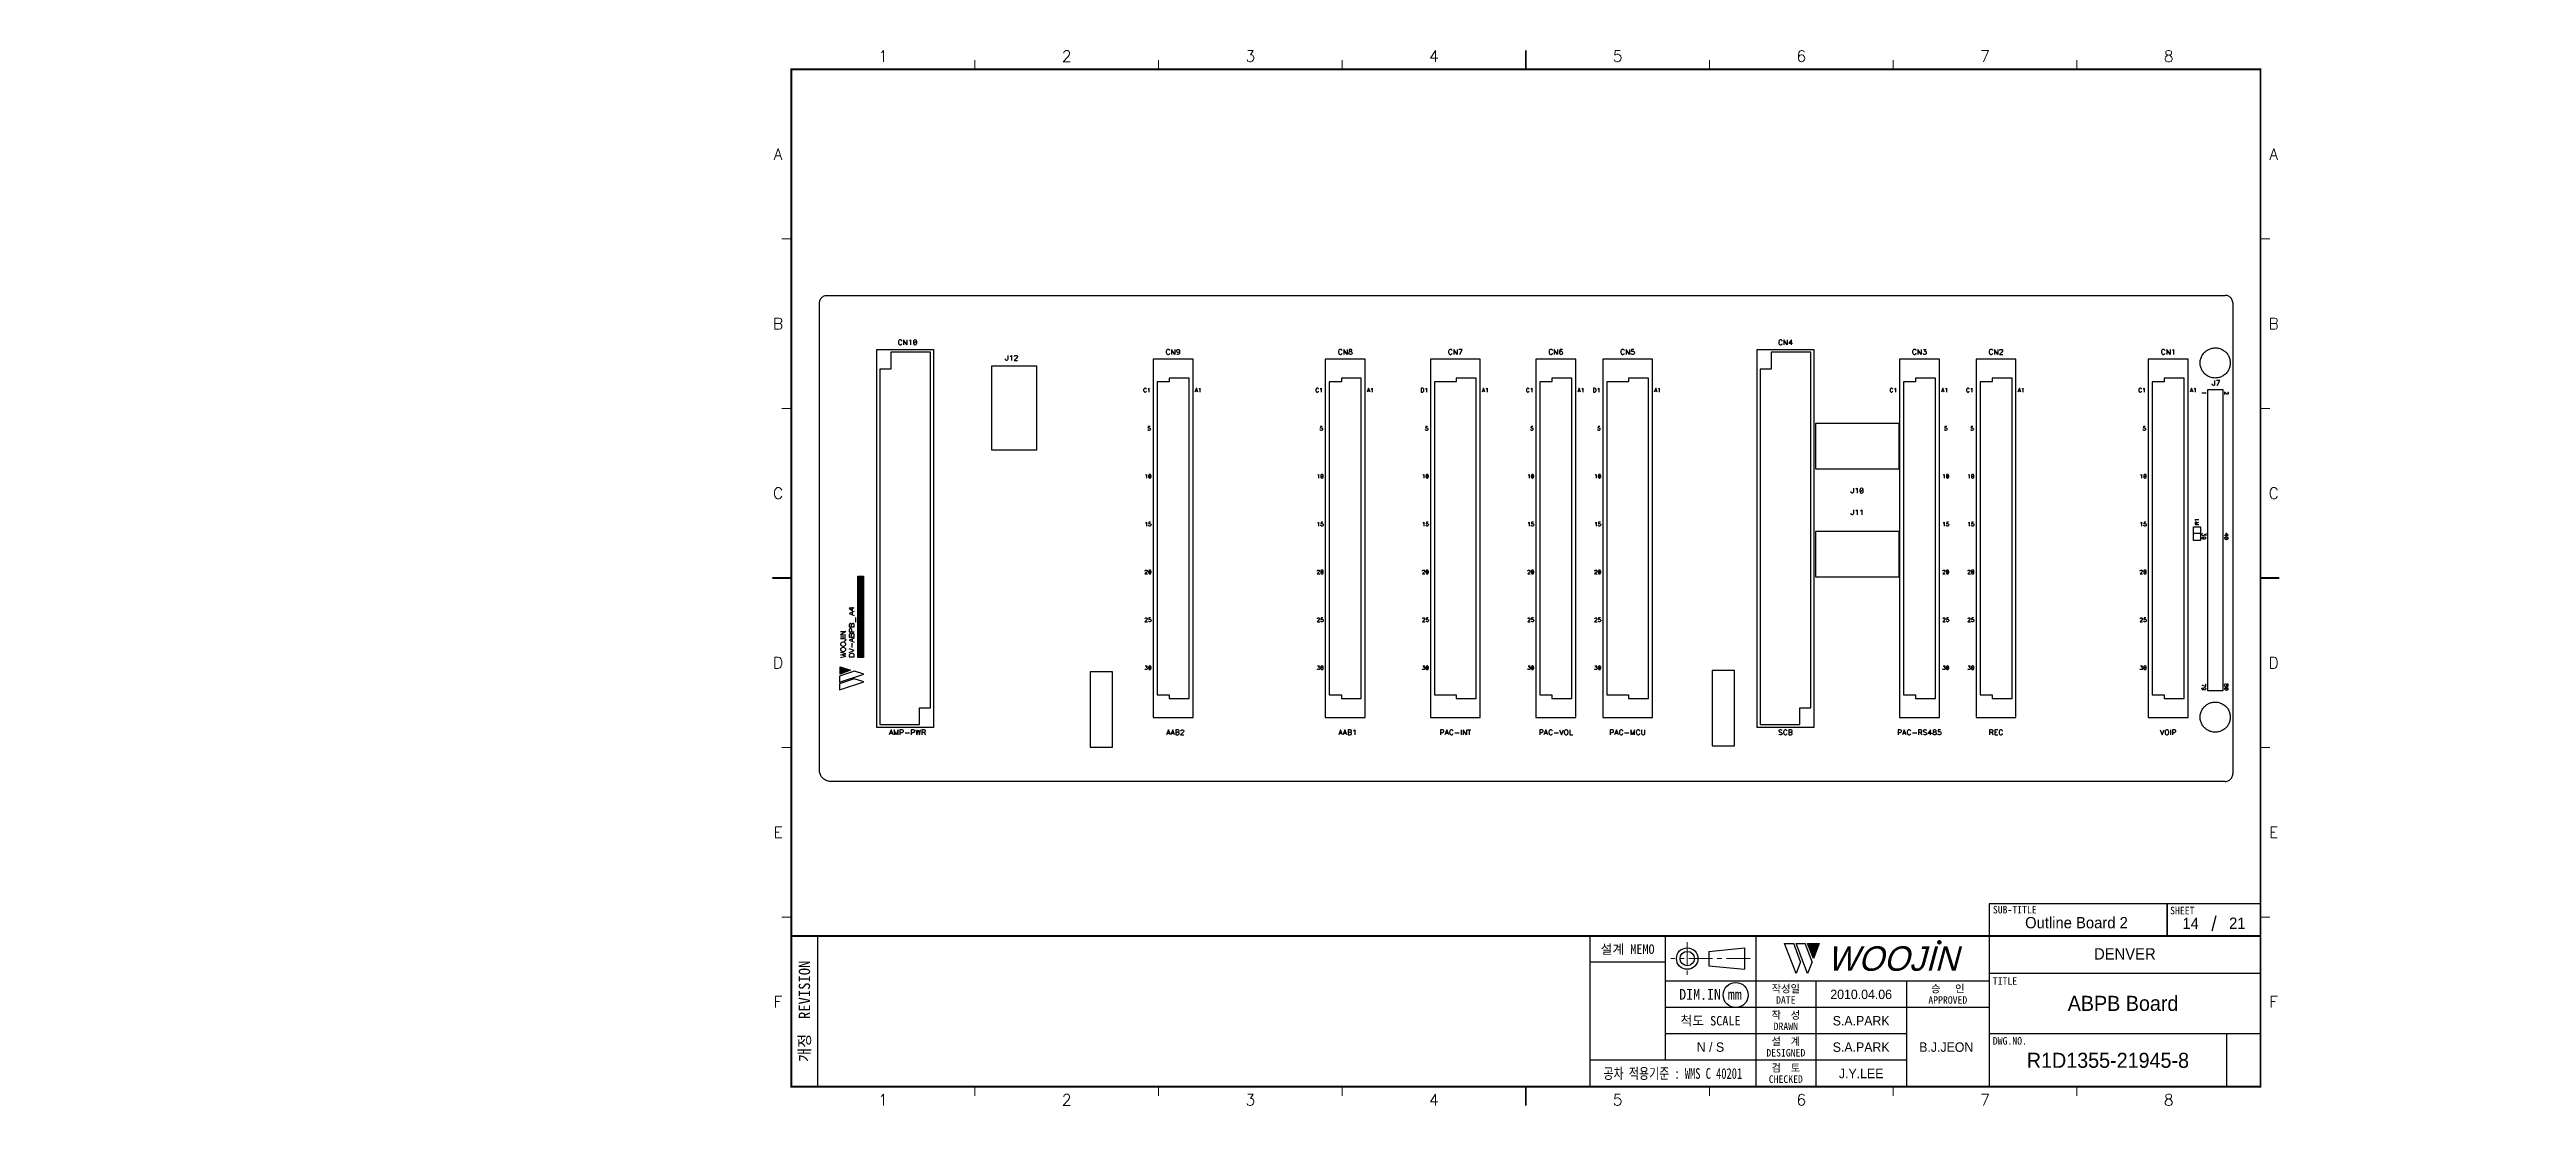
# Model space of a CAD drawing. Extents: x 295 to 953, y 10 to 290.
import ezdxf
from ezdxf.enums import TextEntityAlignment as Align

# ---------------------------------------------------------------- set-up
doc = ezdxf.new("R2010")
doc.units = 0
doc.header["$LTSCALE"] = 5
doc.header["$MEASUREMENT"] = 0
doc.linetypes.add('CENTER', pattern=[2, 1.25, -0.25, 0.25, -0.25])
doc.layers.get('0').update_dxf_attribs({"linetype": 'CONTINUOUS', "lineweight": 25})
for name, color, linetype, lineweight in [('2', 2, 'CENTER', 13), ('4', 4, 'CONTINUOUS', 18), ('6', 6, 'CONTINUOUS', 13)]:
    doc.layers.add(name, color=color, linetype=linetype, lineweight=lineweight)
for name, color, linetype in [('DV-ABPB-A4_BSK', 2, 'CONTINUOUS'), ('SHEET', 3, 'CONTINUOUS'), ('문자', 4, 'CONTINUOUS'), ('테두리', 3, 'CONTINUOUS')]:
    doc.layers.add(name, color=color, linetype=linetype)
doc.styles.add('MARK', font='ARLRDBD.TTF')
doc.styles.get("Standard").update_dxf_attribs({"font": 'simplex.shx'})
doc.styles.add('굴림', font='')
doc.styles.add('굴림체', font='')
doc.styles.get('굴림').set_extended_font_data('Gulim')
doc.styles.get('굴림체').set_extended_font_data('GulimChe')

msp = doc.modelspace()

# ---------------------------------------------------------------- texts
at = {"color": 4, "style": '굴림'}
for s, p in [('2010.04.06', (775.98, 39.5)), ('S.A.PARK', (775.98, 32.5)), ('S.A.PARK', (775.98, 25.5)), ('B.J.JEON', (798.57, 25.5)), ('J.Y.LEE', (775.98, 18.5))]:
    msp.add_text(s, height=2.5, dxfattribs=at).set_placement(p, align=Align.MIDDLE_CENTER)
at = {"layer": '4', "style": '굴림'}
for s, p in [('Outline Board 2', (833.13, 58.53)), ('14', (863.44, 58.33)), ('21', (875.83, 58.38)), ('DENVER', (845.98, 50.24))]:
    msp.add_text(s, height=3, dxfattribs=at).set_placement(p, align=Align.MIDDLE_CENTER)
at = {"layer": '6', "char_height": 3.5278, "width": 39.2183, "attachment_point": 4}
for insert in [(295.11, 181.28), (295.11, 173.63)]:
    msp.add_mtext('{\\f굴림|b0|i0|c129;\\C7;', dxfattribs=dict(at, insert=insert))
at = {"layer": '6', "color": 4, "char_height": 3, "attachment_point": 4, "style": '굴림체'}
for insert, width in [((905.28, 137.42), 36.962), ((952.58, 106.26), 52.2944), ((952.58, 102.14), 52.2944), ((573.67, 73.54), 36.962)]:
    msp.add_mtext('{\\f굴림|b0|i0|c129;\\C7;', dxfattribs=dict(at, insert=insert, width=width))
at = {"layer": '문자', "style": '굴림'}
for s, height, p in [('ABPB Board', 4, (845.5, 37.11)), ('N / S', 2.5, (735.98, 25.5)), ('R1D1355-21945-8', 4, (841.48, 22))]:
    msp.add_text(s, height=height, dxfattribs=at).set_placement(p, align=Align.MIDDLE_CENTER)

# ---------------------------------------------------------------- blocks, each defined once
blk = doc.blocks.new('B')
at = {"layer": '문자'}
blk.add_hatch(color=256, dxfattribs=at).paths.add_polyline_path([(13.79, 10), (15.31, 6), (16.84, 10)])
at = {"color": 4, "const_width": 0.6}
blk.add_lwpolyline([(48.46, 10.32, 1), (49.06, 10.32, 1)], format="xyb", close=True, dxfattribs=at)
at = {"layer": '문자'}
for p, q in [((10.73, 2), (7.68, 10)), ((7.68, 10), (10.09, 10)), ((11.94, 5.16), (10.09, 10)), ((10.73, 10), (13.15, 10)), ((13.79, 2), (10.73, 10)), ((14.99, 5.16), (13.15, 10)), ((13.79, 10), (16.84, 10)), ((15.31, 6), (13.79, 10)), ((16.84, 10), (15.31, 6)), ((11.94, 5.16), (10.73, 2)), ((14.99, 5.16), (13.79, 2))]:
    blk.add_line(p, q, dxfattribs=at)
at = {"layer": '문자', "style": 'MARK', "oblique": 15}
blk.add_text('WOOJIN', height=6.5, dxfattribs=at).set_placement((36.4, 6), align=Align.MIDDLE_CENTER)
blk = doc.blocks.new('C')
blk.add_line((15, 285), (15, 285))
at = {"layer": '2'}
for p, q in [((252.83, 53.35), (252.83, 44.65)), ((269.53, 49), (248.48, 49))]:
    blk.add_line(p, q, dxfattribs=at)
at = {"layer": 'SHEET'}
for p, q in [((393.14, 60.3), (392.07, 56.28)), ((22, 55), (22, 15)), ((227, 55), (227, 15)), ((247, 55), (247, 22)), ((271, 55), (271, 15)), ((271, 55), (271, 15)), ((333, 55), (333, 15)), ((247, 48), (227, 48)), ((333, 43), (247, 43)), ((287, 43), (287, 15)), ((311, 43), (311, 15)), ((405, 45), (333, 45)), ((333, 36), (247, 36)), ((311, 29), (247, 29)), ((405, 29), (333, 29)), ((396, 29), (396, 15)), ((311, 22), (227, 22))]:
    blk.add_line(p, q, dxfattribs=at)
at = {"layer": 'SHEET', "color": 4}
for p, q in [((258.53, 50.9), (268.03, 51.85)), ((258.53, 50.9), (258.53, 47.1)), ((258.53, 47.1), (268.03, 46.15)), ((268.03, 51.85), (268.03, 46.15))]:
    blk.add_line(p, q, dxfattribs=at)
at = {"layer": 'SHEET'}
for points in [[(333, 55), (380.19, 55), (380.19, 63.49), (333, 63.49)], [(380.19, 55), (405, 55), (405, 63.49), (380.19, 63.49)]]:
    blk.add_lwpolyline(points, close=True, dxfattribs=at)
at = {"layer": 'SHEET', "color": 4}
for radius in [2.85, 1.9]:
    blk.add_circle((252.83, 49), radius, dxfattribs=at)
at = {"layer": 'SHEET'}
blk.add_circle((265.7, 39.32), 3.32, dxfattribs=at)
at = {"layer": '테두리'}
blk.add_line((405, 285), (405, 15), dxfattribs=at)
for points, const_width in [([(210, 290), (210, 285)], 0.5), ([(15, 285), (15, 15), (405, 15), (405, 285), (15, 285)], 0.5), ([(63.75, 287.5), (63.75, 285)], 0.3), ([(112.5, 287.5), (112.5, 285)], 0.3), ([(161.25, 287.5), (161.25, 285)], 0.3), ([(258.75, 287.5), (258.75, 285)], 0.3), ([(307.5, 287.5), (307.5, 285)], 0.3), ([(356.25, 287.5), (356.25, 285)], 0.3), ([(12.5, 240), (15, 240)], 0.3), ([(407.5, 240), (405, 240)], 0.3), ([(12.5, 195), (15, 195)], 0.3), ([(407.5, 195), (405, 195)], 0.3), ([(10, 150), (15, 150)], 0.5), ([(410, 150), (405, 150)], 0.5), ([(12.5, 105), (15, 105)], 0.3), ([(407.5, 105), (405, 105)], 0.3), ([(12.5, 60), (15, 60)], 0.3), ([(407.5, 60), (405, 60)], 0.3), ([(15, 55), (405, 55)], 0.5), ([(63.75, 12.5), (63.75, 15)], 0.3), ([(112.5, 12.5), (112.5, 15)], 0.3), ([(161.25, 12.5), (161.25, 15)], 0.3), ([(210, 10), (210, 15)], 0.5), ([(258.75, 12.5), (258.75, 15)], 0.3), ([(307.5, 12.5), (307.5, 15)], 0.3), ([(356.25, 12.5), (356.25, 15)], 0.3)]:
    blk.add_lwpolyline(points, dxfattribs=dict(at, const_width=const_width))
blk.add_blockref('B', (271, 43))
at = {"layer": '문자'}
for s, p in [('1', (39.38, 288.5)), ('2', (88.12, 288.5)), ('3', (136.88, 288.5)), ('4', (185.62, 288.5)), ('5', (234.38, 288.5)), ('6', (283.12, 288.5)), ('7', (331.88, 288.5)), ('8', (380.62, 288.5)), ('A', (11.5, 262.5)), ('A', (408.5, 262.5)), ('B', (11.5, 217.5)), ('B', (408.5, 217.5)), ('C', (11.5, 172.5)), ('C', (408.5, 172.5)), ('D', (11.5, 127.5)), ('D', (408.5, 127.5)), ('E', (11.5, 82.5)), ('E', (408.5, 82.5)), ('F', (11.5, 37.5)), ('F', (408.5, 37.5)), ('1', (39.38, 11.5)), ('2', (88.12, 11.5)), ('3', (136.88, 11.5)), ('4', (185.62, 11.5)), ('5', (234.38, 11.5)), ('6', (283.12, 11.5)), ('7', (331.88, 11.5)), ('8', (380.62, 11.5))]:
    blk.add_text(s, height=3, dxfattribs=at).set_placement(p, align=Align.MIDDLE)
at = {"layer": '문자', "style": '굴림체'}
for s, height, p in [('SUB-TITLE', 2, (339.77, 61.98)), ('SHEET', 2, (384.24, 61.74)), ('설계 MEMO', 2.5, (237, 51.5)), ('DIM.IN mm', 2.85, (259, 39.5)), ('작성일', 2, (279, 41)), ('승   인', 2, (322, 41)), ('척도 SCALE', 2.5, (259, 32.5)), ('작  성', 2, (279, 34)), ('DATE', 2, (279, 38)), ('APPROVED', 2, (322, 38)), ('설  계', 2, (279, 27)), ('DRAWN', 2, (279, 31)), ('DESIGNED', 2, (279, 24)), ('검  토', 2, (279, 20)), ('CHECKED', 2, (279, 17))]:
    blk.add_text(s, height=height, dxfattribs=at).set_placement(p, align=Align.MIDDLE_CENTER)
blk.add_text('개정  REVISION', height=3, rotation=90, dxfattribs=at).set_placement((18.5, 35), align=Align.MIDDLE_CENTER)
for s, p in [('TITLE', (333.95, 42.05)), ('DWG.NO.', (333.95, 26.15))]:
    blk.add_text(s, height=2, dxfattribs=at).set_placement(p)
at = {"layer": '문자', "style": '굴림체', "width": 0.75}
blk.add_text('공차 적용기준 : WMS C 40201', height=2.85, dxfattribs=at).set_placement((249, 18.5), align=Align.MIDDLE_CENTER)

# ---------------------------------------------------------------- linework, layer by layer
msp.add_line((491.98, 15), (491.98, 15))
msp.add_line((491.98, 15), (491.98, 15))
at = {"layer": 'DV-ABPB-A4_BSK', "color": 7}
for p, q in [((499.54, 223.49), (499.61, 223.72)), ((499.61, 223.72), (499.71, 223.93)), ((499.71, 223.93), (499.83, 224.14)), ((499.83, 224.14), (499.98, 224.33)), ((499.98, 224.33), (500.15, 224.5)), ((500.15, 224.5), (500.34, 224.65)), ((500.34, 224.65), (500.54, 224.77)), ((500.54, 224.77), (500.76, 224.87)), ((500.76, 224.87), (500.99, 224.94)), ((500.99, 224.94), (501.23, 224.99)), ((501.23, 224.99), (501.47, 225)), ((501.47, 225), (872.62, 225)), ((872.86, 224.99), (872.62, 225)), ((873.1, 224.94), (872.86, 224.99)), ((873.32, 224.87), (873.1, 224.94)), ((873.55, 224.77), (873.32, 224.87)), ((873.75, 224.65), (873.55, 224.77)), ((873.94, 224.5), (873.75, 224.65)), ((874.11, 224.33), (873.94, 224.5)), ((874.26, 224.14), (874.11, 224.33)), ((874.39, 223.93), (874.26, 224.14)), ((874.49, 223.71), (874.39, 223.93)), ((874.56, 223.48), (874.49, 223.71)), ((499.48, 223.01), (499.49, 223.25)), ((499.48, 99), (499.48, 223.02)), ((499.49, 223.25), (499.54, 223.49)), ((874.6, 223.24), (874.56, 223.48)), ((874.62, 223), (874.6, 223.24)), ((874.62, 223), (874.62, 98)), ((514.72, 110.34), (514.72, 210.67)), ((514.72, 210.67), (529.71, 210.67)), ((520.47, 212.89), (520.41, 212.7)), ((520.41, 212.7), (520.41, 212.38)), ((520.41, 212.38), (520.47, 212.19)), ((520.53, 213.02), (520.47, 212.89)), ((520.47, 212.19), (520.53, 212.07)), ((520.66, 213.14), (520.53, 213.02)), ((520.53, 212.07), (520.66, 211.94)), ((520.79, 213.21), (520.66, 213.14)), ((520.66, 211.94), (520.79, 211.87)), ((521.04, 213.21), (520.79, 213.21)), ((520.79, 211.87), (521.04, 211.87)), ((521.17, 213.14), (521.04, 213.21)), ((521.04, 211.87), (521.17, 211.94)), ((521.3, 213.02), (521.17, 213.14)), ((521.17, 211.94), (521.3, 212.07)), ((521.36, 212.89), (521.3, 213.02)), ((521.3, 212.07), (521.36, 212.19)), ((522.69, 211.87), (521.8, 213.21)), ((521.8, 213.21), (521.8, 211.87)), ((522.69, 213.21), (522.69, 211.87)), ((523.33, 212.95), (523.46, 213.02)), ((523.46, 213.02), (523.65, 213.21)), ((523.65, 213.21), (523.65, 211.87)), ((524.47, 212.95), (524.41, 212.64)), ((524.41, 212.64), (524.41, 212.45)), ((524.41, 212.45), (524.47, 212.13)), ((524.6, 213.14), (524.47, 212.95)), ((525.23, 212.95), (524.47, 212.13)), ((524.47, 212.13), (524.6, 211.94)), ((524.79, 213.21), (524.6, 213.14)), ((524.6, 211.94), (524.79, 211.87)), ((524.92, 213.21), (524.79, 213.21)), ((524.79, 211.87), (524.92, 211.87)), ((525.11, 213.14), (524.92, 213.21)), ((524.92, 211.87), (525.11, 211.94)), ((525.23, 212.95), (525.11, 213.14)), ((525.11, 211.94), (525.23, 212.13)), ((525.3, 212.64), (525.23, 212.95)), ((525.23, 212.13), (525.3, 212.45)), ((525.3, 212.45), (525.3, 212.64)), ((529.71, 210.67), (529.71, 110.34)), ((591.65, 210.48), (591.59, 210.35)), ((591.78, 210.6), (591.65, 210.48)), ((591.91, 210.67), (591.78, 210.6)), ((592.16, 210.67), (591.91, 210.67)), ((592.29, 210.6), (592.16, 210.67)), ((592.42, 210.48), (592.29, 210.6)), ((592.48, 210.35), (592.42, 210.48)), ((593.81, 209.33), (592.92, 210.67)), ((592.92, 210.67), (592.92, 209.33)), ((593.81, 210.67), (593.81, 209.33)), ((594.26, 210.29), (594.32, 210.48)), ((594.32, 210.48), (594.45, 210.6)), ((594.45, 210.6), (594.64, 210.67)), ((594.64, 210.67), (594.7, 210.67)), ((594.7, 210.67), (594.89, 210.6)), ((594.89, 210.6), (595.02, 210.48)), ((595.02, 210.48), (595.08, 210.22)), ((637.37, 210.48), (637.31, 210.35)), ((637.5, 210.6), (637.37, 210.48)), ((637.63, 210.67), (637.5, 210.6)), ((637.88, 210.67), (637.63, 210.67)), ((638.01, 210.6), (637.88, 210.67)), ((638.14, 210.48), (638.01, 210.6)), ((638.2, 210.35), (638.14, 210.48)), ((639.53, 209.33), (638.64, 210.67)), ((638.64, 210.67), (638.64, 209.33)), ((639.53, 210.67), (639.53, 209.33)), ((640.1, 210.6), (640.04, 210.48)), ((640.04, 210.48), (640.04, 210.35)), ((640.3, 210.67), (640.1, 210.6)), ((640.55, 210.67), (640.3, 210.67)), ((640.74, 210.6), (640.55, 210.67)), ((640.8, 210.48), (640.74, 210.6)), ((640.8, 210.35), (640.8, 210.48)), ((666.58, 210.48), (666.52, 210.35)), ((666.71, 210.6), (666.58, 210.48)), ((666.84, 210.67), (666.71, 210.6)), ((667.09, 210.67), (666.84, 210.67)), ((667.22, 210.6), (667.09, 210.67)), ((667.35, 210.48), (667.22, 210.6)), ((667.41, 210.35), (667.35, 210.48)), ((668.74, 209.33), (667.85, 210.67)), ((667.85, 210.67), (667.85, 209.33)), ((668.74, 210.67), (668.74, 209.33)), ((670.08, 210.67), (669.19, 210.67)), ((669.44, 209.33), (670.08, 210.67)), ((693.25, 210.48), (693.19, 210.35)), ((693.38, 210.6), (693.25, 210.48)), ((693.51, 210.67), (693.38, 210.6)), ((693.76, 210.67), (693.51, 210.67)), ((693.89, 210.6), (693.76, 210.67)), ((694.02, 210.48), (693.89, 210.6)), ((694.08, 210.35), (694.02, 210.48)), ((695.41, 209.33), (694.52, 210.67)), ((694.52, 210.67), (694.52, 209.33)), ((695.41, 210.67), (695.41, 209.33)), ((695.98, 210.41), (695.92, 210.1)), ((696.11, 210.6), (695.98, 210.41)), ((696.3, 210.67), (696.11, 210.6)), ((696.43, 210.67), (696.3, 210.67)), ((696.62, 210.6), (696.43, 210.67)), ((696.68, 210.48), (696.62, 210.6)), ((712.3, 210.48), (712.24, 210.35)), ((712.43, 210.6), (712.3, 210.48)), ((712.56, 210.67), (712.43, 210.6)), ((712.81, 210.67), (712.56, 210.67)), ((712.94, 210.6), (712.81, 210.67)), ((713.07, 210.48), (712.94, 210.6)), ((713.13, 210.35), (713.07, 210.48)), ((714.46, 209.33), (713.57, 210.67)), ((713.57, 210.67), (713.57, 209.33)), ((714.46, 210.67), (714.46, 209.33)), ((715.03, 210.67), (714.97, 210.1)), ((715.67, 210.67), (715.03, 210.67)), ((748.4, 110.34), (748.4, 210.67)), ((748.4, 210.67), (763.39, 210.67)), ((754.15, 212.89), (754.09, 212.7)), ((754.09, 212.7), (754.09, 212.38)), ((754.09, 212.38), (754.15, 212.19)), ((754.21, 213.02), (754.15, 212.89)), ((754.15, 212.19), (754.21, 212.07)), ((754.34, 213.14), (754.21, 213.02)), ((754.21, 212.07), (754.34, 211.94)), ((754.47, 213.21), (754.34, 213.14)), ((754.34, 211.94), (754.47, 211.87)), ((754.72, 213.21), (754.47, 213.21)), ((754.47, 211.87), (754.72, 211.87)), ((754.85, 213.14), (754.72, 213.21)), ((754.72, 211.87), (754.85, 211.94)), ((754.98, 213.02), (754.85, 213.14)), ((754.85, 211.94), (754.98, 212.07)), ((755.04, 212.89), (754.98, 213.02)), ((754.98, 212.07), (755.04, 212.19)), ((756.37, 211.87), (755.48, 213.21)), ((755.48, 213.21), (755.48, 211.87)), ((756.37, 213.21), (756.37, 211.87)), ((757.45, 213.21), (756.82, 212.32)), ((756.82, 212.32), (757.77, 212.32)), ((757.45, 211.87), (757.45, 213.21)), ((763.39, 210.67), (763.39, 110.34)), ((789.77, 210.48), (789.71, 210.35)), ((789.9, 210.6), (789.77, 210.48)), ((790.03, 210.67), (789.9, 210.6)), ((790.28, 210.67), (790.03, 210.67)), ((790.41, 210.6), (790.28, 210.67)), ((790.54, 210.48), (790.41, 210.6)), ((790.6, 210.35), (790.54, 210.48)), ((791.93, 209.33), (791.04, 210.67)), ((791.04, 210.67), (791.04, 209.33)), ((791.93, 210.67), (791.93, 209.33)), ((792.5, 210.67), (793.2, 210.67)), ((793.2, 210.67), (792.82, 210.16)), ((810.09, 210.48), (810.03, 210.35)), ((810.22, 210.6), (810.09, 210.48)), ((810.35, 210.67), (810.22, 210.6)), ((810.6, 210.67), (810.35, 210.67)), ((810.73, 210.6), (810.6, 210.67)), ((810.86, 210.48), (810.73, 210.6)), ((810.92, 210.35), (810.86, 210.48)), ((812.25, 209.33), (811.36, 210.67)), ((811.36, 210.67), (811.36, 209.33)), ((812.25, 210.67), (812.25, 209.33)), ((812.76, 210.41), (812.82, 210.54)), ((812.76, 210.35), (812.76, 210.41)), ((812.82, 210.54), (812.89, 210.6)), ((812.89, 210.6), (813.02, 210.67)), ((813.02, 210.67), (813.27, 210.67)), ((813.27, 210.67), (813.4, 210.6)), ((813.4, 210.6), (813.46, 210.54)), ((813.46, 210.54), (813.52, 210.41)), ((813.52, 210.41), (813.52, 210.29)), ((855.81, 210.48), (855.75, 210.35)), ((855.94, 210.6), (855.81, 210.48)), ((856.07, 210.67), (855.94, 210.6)), ((856.32, 210.67), (856.07, 210.67)), ((856.45, 210.6), (856.32, 210.67)), ((856.58, 210.48), (856.45, 210.6)), ((856.64, 210.35), (856.58, 210.48)), ((857.97, 209.33), (857.08, 210.67)), ((857.08, 210.67), (857.08, 209.33)), ((857.97, 210.67), (857.97, 209.33)), ((858.61, 210.41), (858.74, 210.48)), ((858.74, 210.48), (858.93, 210.67)), ((858.93, 210.67), (858.93, 209.33)), ((867.53, 210.25), (867.74, 210.4)), ((867.74, 210.4), (867.96, 210.54)), ((867.96, 210.54), (868.18, 210.66)), ((868.18, 210.66), (868.41, 210.76)), ((868.41, 210.76), (868.65, 210.85)), ((868.65, 210.85), (868.89, 210.93)), ((868.89, 210.93), (869.14, 210.99)), ((869.14, 210.99), (869.39, 211.03)), ((869.39, 211.03), (869.64, 211.06)), ((869.64, 211.06), (869.89, 211.07)), ((869.89, 211.07), (870.15, 211.07)), ((870.15, 211.07), (870.4, 211.05)), ((870.4, 211.05), (870.65, 211.01)), ((870.65, 211.01), (870.9, 210.96)), ((870.9, 210.96), (871.15, 210.89)), ((871.15, 210.89), (871.38, 210.81)), ((871.38, 210.81), (871.62, 210.71)), ((871.62, 210.71), (871.85, 210.6)), ((871.85, 210.6), (872.07, 210.47)), ((872.07, 210.47), (872.28, 210.33)), ((518.41, 205.46), (515.48, 205.46)), ((515.48, 205.46), (515.48, 117.96)), ((518.41, 209.91), (518.41, 205.46)), ((528.95, 209.91), (518.41, 209.91)), ((528.95, 115.55), (528.95, 209.91)), ((557.17, 206.21), (545.17, 206.21)), ((545.17, 206.21), (545.17, 184.01)), ((548.82, 208.06), (548.82, 208.19)), ((548.89, 207.87), (548.82, 208.06)), ((548.95, 207.81), (548.89, 207.87)), ((549.08, 207.75), (548.95, 207.81)), ((549.2, 207.75), (549.08, 207.75)), ((549.33, 207.81), (549.2, 207.75)), ((549.39, 207.87), (549.33, 207.81)), ((549.46, 208.06), (549.39, 207.87)), ((549.46, 209.08), (549.46, 208.06)), ((550.09, 208.83), (550.22, 208.89)), ((550.22, 208.89), (550.41, 209.08)), ((550.41, 209.08), (550.41, 207.75)), ((551.81, 208.38), (551.17, 207.75)), ((551.17, 207.75), (552.06, 207.75)), ((551.24, 208.83), (551.3, 208.95)), ((551.24, 208.76), (551.24, 208.83)), ((551.3, 208.95), (551.36, 209.02)), ((551.36, 209.02), (551.49, 209.08)), ((551.49, 209.08), (551.74, 209.08)), ((551.74, 209.08), (551.87, 209.02)), ((551.93, 208.57), (551.81, 208.38)), ((551.87, 209.02), (551.93, 208.95)), ((551.93, 208.95), (552, 208.83)), ((552, 208.7), (551.93, 208.57)), ((552, 208.83), (552, 208.7)), ((557.17, 184.01), (557.17, 206.21)), ((588.03, 208.05), (588.03, 112.98)), ((598.64, 208.05), (588.03, 208.05)), ((591.59, 210.35), (591.53, 210.16)), ((591.53, 210.16), (591.53, 209.84)), ((591.53, 209.84), (591.59, 209.65)), ((591.59, 209.65), (591.65, 209.53)), ((591.65, 209.53), (591.78, 209.4)), ((591.78, 209.4), (591.91, 209.33)), ((591.91, 209.33), (592.16, 209.33)), ((592.16, 209.33), (592.29, 209.4)), ((592.29, 209.4), (592.42, 209.53)), ((592.42, 209.53), (592.48, 209.65)), ((594.26, 210.22), (594.26, 210.29)), ((594.32, 210.03), (594.26, 210.22)), ((594.45, 209.91), (594.32, 210.03)), ((594.38, 209.4), (594.32, 209.53)), ((594.58, 209.33), (594.38, 209.4)), ((594.64, 209.84), (594.45, 209.91)), ((594.7, 209.33), (594.58, 209.33)), ((594.7, 209.84), (594.64, 209.84)), ((594.89, 209.91), (594.7, 209.84)), ((594.89, 209.4), (594.7, 209.33)), ((595.02, 210.03), (594.89, 209.91)), ((595.02, 209.59), (594.89, 209.4)), ((595.08, 210.22), (595.02, 210.03)), ((595.08, 209.91), (595.02, 209.59)), ((595.08, 210.22), (595.08, 209.91)), ((598.64, 112.98), (598.64, 208.05)), ((633.75, 208.05), (633.75, 112.98)), ((644.36, 208.05), (633.75, 208.05)), ((637.31, 210.35), (637.25, 210.16)), ((637.25, 210.16), (637.25, 209.84)), ((637.25, 209.84), (637.31, 209.65)), ((637.31, 209.65), (637.37, 209.53)), ((637.37, 209.53), (637.5, 209.4)), ((637.5, 209.4), (637.63, 209.33)), ((637.63, 209.33), (637.88, 209.33)), ((637.88, 209.33), (638.01, 209.4)), ((638.01, 209.4), (638.14, 209.53)), ((638.14, 209.53), (638.2, 209.65)), ((639.98, 209.78), (640.04, 209.91)), ((639.98, 209.59), (639.98, 209.78)), ((640.04, 209.46), (639.98, 209.59)), ((640.04, 210.35), (640.1, 210.22)), ((640.04, 209.91), (640.17, 210.03)), ((640.1, 209.4), (640.04, 209.46)), ((640.1, 210.22), (640.23, 210.16)), ((640.3, 209.33), (640.1, 209.4)), ((640.17, 210.03), (640.36, 210.1)), ((640.23, 210.16), (640.49, 210.1)), ((640.55, 209.33), (640.3, 209.33)), ((640.36, 210.1), (640.61, 210.16)), ((640.49, 210.1), (640.68, 210.03)), ((640.74, 209.4), (640.55, 209.33)), ((640.61, 210.16), (640.74, 210.22)), ((640.68, 210.03), (640.8, 209.91)), ((640.74, 210.22), (640.8, 210.35)), ((640.8, 209.46), (640.74, 209.4)), ((640.8, 209.91), (640.87, 209.78)), ((640.87, 209.59), (640.8, 209.46)), ((640.87, 209.78), (640.87, 209.59)), ((644.36, 112.98), (644.36, 208.05)), ((661.69, 208.05), (661.69, 112.98)), ((674.84, 208.05), (661.69, 208.05)), ((666.52, 210.35), (666.46, 210.16)), ((666.46, 210.16), (666.46, 209.84)), ((666.46, 209.84), (666.52, 209.65)), ((666.52, 209.65), (666.58, 209.53)), ((666.58, 209.53), (666.71, 209.4)), ((666.71, 209.4), (666.84, 209.33)), ((666.84, 209.33), (667.09, 209.33)), ((667.09, 209.33), (667.22, 209.4)), ((667.22, 209.4), (667.35, 209.53)), ((667.35, 209.53), (667.41, 209.65)), ((674.84, 112.98), (674.84, 208.05)), ((689.63, 208.05), (689.63, 112.98)), ((700.24, 208.05), (689.63, 208.05)), ((693.19, 210.35), (693.13, 210.16)), ((693.13, 210.16), (693.13, 209.84)), ((693.13, 209.84), (693.19, 209.65)), ((693.19, 209.65), (693.25, 209.53)), ((693.25, 209.53), (693.38, 209.4)), ((693.38, 209.4), (693.51, 209.33)), ((693.51, 209.33), (693.76, 209.33)), ((693.76, 209.33), (693.89, 209.4)), ((693.89, 209.4), (694.02, 209.53)), ((694.02, 209.53), (694.08, 209.65)), ((695.92, 210.1), (695.92, 209.78)), ((695.98, 209.97), (695.92, 209.78)), ((695.92, 209.78), (695.98, 209.53)), ((696.11, 210.1), (695.98, 209.97)), ((695.98, 209.53), (696.11, 209.4)), ((696.3, 210.16), (696.11, 210.1)), ((696.11, 209.4), (696.3, 209.33)), ((696.37, 210.16), (696.3, 210.16)), ((696.3, 209.33), (696.37, 209.33)), ((696.56, 210.1), (696.37, 210.16)), ((696.37, 209.33), (696.56, 209.4)), ((696.68, 209.97), (696.56, 210.1)), ((696.56, 209.4), (696.68, 209.53)), ((696.75, 209.78), (696.68, 209.97)), ((696.68, 209.53), (696.75, 209.72)), ((696.75, 209.72), (696.75, 209.78)), ((700.24, 112.98), (700.24, 208.05)), ((707.41, 208.05), (707.41, 112.98)), ((720.56, 208.05), (707.41, 208.05)), ((712.24, 210.35), (712.18, 210.16)), ((712.18, 210.16), (712.18, 209.84)), ((712.18, 209.84), (712.24, 209.65)), ((712.24, 209.65), (712.3, 209.53)), ((712.3, 209.53), (712.43, 209.4)), ((712.43, 209.4), (712.56, 209.33)), ((712.56, 209.33), (712.81, 209.33)), ((712.81, 209.33), (712.94, 209.4)), ((712.94, 209.4), (713.07, 209.53)), ((713.07, 209.53), (713.13, 209.65)), ((714.97, 209.46), (714.91, 209.59)), ((714.97, 210.1), (715.03, 210.16)), ((715.03, 209.4), (714.97, 209.46)), ((715.03, 210.16), (715.23, 210.22)), ((715.23, 209.33), (715.03, 209.4)), ((715.23, 210.22), (715.42, 210.22)), ((715.42, 209.33), (715.23, 209.33)), ((715.42, 210.22), (715.61, 210.16)), ((715.61, 209.4), (715.42, 209.33)), ((715.61, 210.16), (715.73, 210.03)), ((715.73, 209.53), (715.61, 209.4)), ((715.73, 210.03), (715.8, 209.84)), ((715.8, 209.72), (715.73, 209.53)), ((715.8, 209.84), (715.8, 209.72)), ((720.56, 112.98), (720.56, 208.05)), ((752.09, 205.46), (749.16, 205.46)), ((749.16, 205.46), (749.16, 117.96)), ((752.09, 209.91), (752.09, 205.46)), ((762.63, 209.91), (752.09, 209.91)), ((762.63, 115.55), (762.63, 209.91)), ((786.15, 208.05), (786.15, 112.98)), ((796.76, 208.05), (786.15, 208.05)), ((789.71, 210.35), (789.65, 210.16)), ((789.65, 210.16), (789.65, 209.84)), ((789.65, 209.84), (789.71, 209.65)), ((789.71, 209.65), (789.77, 209.53)), ((789.77, 209.53), (789.9, 209.4)), ((789.9, 209.4), (790.03, 209.33)), ((790.03, 209.33), (790.28, 209.33)), ((790.28, 209.33), (790.41, 209.4)), ((790.41, 209.4), (790.54, 209.53)), ((790.54, 209.53), (790.6, 209.65)), ((792.44, 209.46), (792.38, 209.59)), ((792.5, 209.4), (792.44, 209.46)), ((792.7, 209.33), (792.5, 209.4)), ((792.89, 209.33), (792.7, 209.33)), ((792.82, 210.16), (793.01, 210.16)), ((793.08, 209.4), (792.89, 209.33)), ((793.01, 210.16), (793.14, 210.1)), ((793.2, 209.53), (793.08, 209.4)), ((793.14, 210.1), (793.2, 210.03)), ((793.2, 210.03), (793.27, 209.84)), ((793.27, 209.72), (793.2, 209.53)), ((793.27, 209.84), (793.27, 209.72)), ((796.76, 112.98), (796.76, 208.05)), ((806.47, 208.05), (806.47, 112.98)), ((817.08, 208.05), (806.47, 208.05)), ((810.03, 210.35), (809.97, 210.16)), ((809.97, 210.16), (809.97, 209.84)), ((809.97, 209.84), (810.03, 209.65)), ((810.03, 209.65), (810.09, 209.53)), ((810.09, 209.53), (810.22, 209.4)), ((810.22, 209.4), (810.35, 209.33)), ((810.35, 209.33), (810.6, 209.33)), ((810.6, 209.33), (810.73, 209.4)), ((810.73, 209.4), (810.86, 209.53)), ((810.86, 209.53), (810.92, 209.65)), ((813.33, 209.97), (812.7, 209.33)), ((812.7, 209.33), (813.59, 209.33)), ((813.46, 210.16), (813.33, 209.97)), ((813.52, 210.29), (813.46, 210.16)), ((817.08, 112.98), (817.08, 208.05)), ((852.19, 208.05), (852.19, 112.98)), ((862.8, 208.05), (852.19, 208.05)), ((855.75, 210.35), (855.69, 210.16)), ((855.69, 210.16), (855.69, 209.84)), ((855.69, 209.84), (855.75, 209.65)), ((855.75, 209.65), (855.81, 209.53)), ((855.81, 209.53), (855.94, 209.4)), ((855.94, 209.4), (856.07, 209.33)), ((856.07, 209.33), (856.32, 209.33)), ((856.32, 209.33), (856.45, 209.4)), ((856.45, 209.4), (856.58, 209.53)), ((856.58, 209.53), (856.64, 209.65)), ((862.8, 112.98), (862.8, 208.05)), ((865.96, 207.2), (865.97, 207.45)), ((865.96, 206.94), (865.96, 207.2)), ((865.97, 206.69), (865.96, 206.94)), ((865.97, 207.45), (866.01, 207.7)), ((866.01, 206.44), (865.97, 206.69)), ((866.01, 207.7), (866.06, 207.95)), ((866.06, 206.19), (866.01, 206.44)), ((866.06, 207.95), (866.12, 208.2)), ((866.12, 205.94), (866.06, 206.19)), ((866.12, 208.2), (866.2, 208.44)), ((866.2, 205.71), (866.12, 205.94)), ((866.2, 208.44), (866.29, 208.68)), ((866.29, 205.47), (866.2, 205.71)), ((866.29, 208.68), (866.4, 208.91)), ((866.4, 205.24), (866.29, 205.47)), ((866.4, 208.91), (866.53, 209.13)), ((866.53, 205.02), (866.4, 205.24)), ((866.53, 209.13), (866.66, 209.34)), ((866.66, 204.8), (866.53, 205.02)), ((866.66, 209.34), (866.81, 209.55)), ((866.81, 204.6), (866.66, 204.8)), ((866.81, 209.55), (866.97, 209.74)), ((866.97, 204.4), (866.81, 204.6)), ((866.97, 209.74), (867.15, 209.92)), ((867.15, 204.22), (866.97, 204.4)), ((867.15, 209.92), (867.34, 210.09)), ((867.34, 204.05), (867.15, 204.22)), ((867.34, 210.09), (867.53, 210.25)), ((867.53, 203.89), (867.34, 204.05)), ((867.74, 203.74), (867.53, 203.89)), ((872.28, 210.33), (872.48, 210.18)), ((872.48, 203.97), (872.28, 203.81)), ((872.48, 210.18), (872.67, 210.01)), ((872.67, 204.13), (872.48, 203.97)), ((872.67, 210.01), (872.85, 209.83)), ((872.85, 204.31), (872.67, 204.13)), ((872.85, 209.83), (873.02, 209.64)), ((873.02, 204.5), (872.85, 204.31)), ((873.02, 209.64), (873.18, 209.44)), ((873.18, 204.7), (873.02, 204.5)), ((873.18, 209.44), (873.32, 209.24)), ((873.32, 204.91), (873.18, 204.7)), ((873.32, 209.24), (873.45, 209.02)), ((873.45, 205.13), (873.32, 204.91)), ((873.45, 209.02), (873.57, 208.79)), ((873.57, 205.35), (873.45, 205.13)), ((873.57, 208.79), (873.67, 208.56)), ((873.67, 205.59), (873.57, 205.35)), ((873.67, 208.56), (873.76, 208.32)), ((873.76, 205.82), (873.67, 205.59)), ((873.76, 208.32), (873.83, 208.08)), ((873.83, 206.07), (873.76, 205.82)), ((873.83, 208.08), (873.88, 207.83)), ((873.88, 206.31), (873.83, 206.07)), ((873.88, 207.83), (873.92, 207.58)), ((873.92, 206.57), (873.88, 206.31)), ((873.92, 207.58), (873.95, 207.33)), ((873.95, 206.82), (873.92, 206.57)), ((873.95, 207.33), (873.96, 207.07)), ((873.96, 207.07), (873.95, 206.82)), ((585.57, 200.14), (585.52, 199.99)), ((585.52, 199.99), (585.52, 199.75)), ((585.52, 199.75), (585.57, 199.6)), ((585.62, 200.23), (585.57, 200.14)), ((585.57, 199.6), (585.62, 199.5)), ((585.72, 200.33), (585.62, 200.23)), ((585.62, 199.5), (585.72, 199.41)), ((585.81, 200.38), (585.72, 200.33)), ((585.72, 199.41), (585.81, 199.36)), ((586.01, 200.38), (585.81, 200.38)), ((585.81, 199.36), (586.01, 199.36)), ((586.11, 200.33), (586.01, 200.38)), ((586.01, 199.36), (586.11, 199.41)), ((586.21, 200.23), (586.11, 200.33)), ((586.11, 199.41), (586.21, 199.5)), ((586.25, 200.14), (586.21, 200.23)), ((586.21, 199.5), (586.25, 199.6)), ((586.69, 200.19), (586.79, 200.23)), ((586.79, 200.23), (586.94, 200.38)), ((586.94, 200.38), (586.94, 199.36)), ((592.29, 202.06), (589.09, 202.06)), ((589.09, 202.06), (589.09, 118.97)), ((592.29, 203.05), (592.29, 202.06)), ((597.58, 203.05), (592.29, 203.05)), ((597.58, 117.98), (597.58, 203.05)), ((599.53, 200.35), (599.15, 199.35)), ((599.29, 199.68), (599.77, 199.68)), ((599.91, 199.35), (599.53, 200.35)), ((600.24, 200.16), (600.34, 200.21)), ((600.34, 200.21), (600.48, 200.35)), ((600.48, 200.35), (600.48, 199.35)), ((631.29, 200.14), (631.24, 199.99)), ((631.24, 199.99), (631.24, 199.75)), ((631.24, 199.75), (631.29, 199.6)), ((631.34, 200.23), (631.29, 200.14)), ((631.29, 199.6), (631.34, 199.5)), ((631.44, 200.33), (631.34, 200.23)), ((631.34, 199.5), (631.44, 199.41)), ((631.53, 200.38), (631.44, 200.33)), ((631.44, 199.41), (631.53, 199.36)), ((631.73, 200.38), (631.53, 200.38)), ((631.53, 199.36), (631.73, 199.36)), ((631.83, 200.33), (631.73, 200.38)), ((631.73, 199.36), (631.83, 199.41)), ((631.93, 200.23), (631.83, 200.33)), ((631.83, 199.41), (631.93, 199.5)), ((631.97, 200.14), (631.93, 200.23)), ((631.93, 199.5), (631.97, 199.6)), ((632.41, 200.19), (632.51, 200.23)), ((632.51, 200.23), (632.66, 200.38)), ((632.66, 200.38), (632.66, 199.36)), ((638.01, 202.06), (634.81, 202.06)), ((634.81, 202.06), (634.81, 118.97)), ((638.01, 203.05), (638.01, 202.06)), ((643.3, 203.05), (638.01, 203.05)), ((643.3, 117.98), (643.3, 203.05)), ((645.25, 200.35), (644.87, 199.35)), ((645.01, 199.68), (645.49, 199.68)), ((645.63, 199.35), (645.25, 200.35)), ((645.96, 200.16), (646.06, 200.21)), ((646.06, 200.21), (646.2, 200.35)), ((646.2, 200.35), (646.2, 199.35)), ((659.23, 200.38), (659.23, 199.36)), ((659.57, 200.38), (659.23, 200.38)), ((659.23, 199.36), (659.57, 199.36)), ((659.72, 200.33), (659.57, 200.38)), ((659.57, 199.36), (659.72, 199.41)), ((659.82, 200.23), (659.72, 200.33)), ((659.72, 199.41), (659.82, 199.5)), ((659.87, 200.14), (659.82, 200.23)), ((659.82, 199.5), (659.87, 199.6)), ((659.91, 199.99), (659.87, 200.14)), ((659.87, 199.6), (659.91, 199.75)), ((659.91, 199.75), (659.91, 199.99)), ((660.35, 200.19), (660.45, 200.23)), ((660.45, 200.23), (660.6, 200.38)), ((660.6, 200.38), (660.6, 199.36)), ((668.49, 202.06), (662.75, 202.06)), ((662.75, 202.06), (662.75, 118.97)), ((668.49, 203.05), (668.49, 202.06)), ((673.78, 203.05), (668.49, 203.05)), ((673.78, 117.98), (673.78, 203.05)), ((675.73, 200.35), (675.35, 199.35)), ((675.49, 199.68), (675.97, 199.68)), ((676.11, 199.35), (675.73, 200.35)), ((676.44, 200.16), (676.54, 200.21)), ((676.54, 200.21), (676.68, 200.35)), ((676.68, 200.35), (676.68, 199.35)), ((687.17, 200.14), (687.12, 199.99)), ((687.12, 199.99), (687.12, 199.75)), ((687.12, 199.75), (687.17, 199.6)), ((687.22, 200.23), (687.17, 200.14)), ((687.17, 199.6), (687.22, 199.5)), ((687.32, 200.33), (687.22, 200.23)), ((687.22, 199.5), (687.32, 199.41)), ((687.41, 200.38), (687.32, 200.33)), ((687.32, 199.41), (687.41, 199.36)), ((687.61, 200.38), (687.41, 200.38)), ((687.41, 199.36), (687.61, 199.36)), ((687.71, 200.33), (687.61, 200.38)), ((687.61, 199.36), (687.71, 199.41)), ((687.81, 200.23), (687.71, 200.33)), ((687.71, 199.41), (687.81, 199.5)), ((687.85, 200.14), (687.81, 200.23)), ((687.81, 199.5), (687.85, 199.6)), ((688.29, 200.19), (688.39, 200.23)), ((688.39, 200.23), (688.54, 200.38)), ((688.54, 200.38), (688.54, 199.36)), ((693.89, 202.06), (690.69, 202.06)), ((690.69, 202.06), (690.69, 118.97)), ((693.89, 203.05), (693.89, 202.06)), ((699.18, 203.05), (693.89, 203.05)), ((699.18, 117.98), (699.18, 203.05)), ((701.13, 200.35), (700.75, 199.35)), ((700.89, 199.68), (701.37, 199.68)), ((701.51, 199.35), (701.13, 200.35)), ((701.84, 200.16), (701.94, 200.21)), ((701.94, 200.21), (702.08, 200.35)), ((702.08, 200.35), (702.08, 199.35)), ((704.95, 200.38), (704.95, 199.36)), ((705.29, 200.38), (704.95, 200.38)), ((704.95, 199.36), (705.29, 199.36)), ((705.44, 200.33), (705.29, 200.38)), ((705.29, 199.36), (705.44, 199.41)), ((705.54, 200.23), (705.44, 200.33)), ((705.44, 199.41), (705.54, 199.5)), ((705.59, 200.14), (705.54, 200.23)), ((705.54, 199.5), (705.59, 199.6)), ((705.63, 199.99), (705.59, 200.14)), ((705.59, 199.6), (705.63, 199.75)), ((705.63, 199.75), (705.63, 199.99)), ((706.07, 200.19), (706.17, 200.23)), ((706.17, 200.23), (706.32, 200.38)), ((706.32, 200.38), (706.32, 199.36)), ((714.21, 202.06), (708.47, 202.06)), ((708.47, 202.06), (708.47, 118.97)), ((714.21, 203.05), (714.21, 202.06)), ((719.5, 203.05), (714.21, 203.05)), ((719.5, 117.98), (719.5, 203.05)), ((721.45, 200.35), (721.07, 199.35)), ((721.21, 199.68), (721.69, 199.68)), ((721.83, 199.35), (721.45, 200.35)), ((722.16, 200.16), (722.26, 200.21)), ((722.26, 200.21), (722.4, 200.35)), ((722.4, 200.35), (722.4, 199.35)), ((783.69, 200.14), (783.64, 199.99)), ((783.64, 199.99), (783.64, 199.75)), ((783.64, 199.75), (783.69, 199.6)), ((783.74, 200.23), (783.69, 200.14)), ((783.69, 199.6), (783.74, 199.5)), ((783.84, 200.33), (783.74, 200.23)), ((783.74, 199.5), (783.84, 199.41)), ((783.93, 200.38), (783.84, 200.33)), ((783.84, 199.41), (783.93, 199.36)), ((784.13, 200.38), (783.93, 200.38)), ((783.93, 199.36), (784.13, 199.36)), ((784.23, 200.33), (784.13, 200.38)), ((784.13, 199.36), (784.23, 199.41)), ((784.33, 200.23), (784.23, 200.33)), ((784.23, 199.41), (784.33, 199.5)), ((784.37, 200.14), (784.33, 200.23)), ((784.33, 199.5), (784.37, 199.6)), ((784.81, 200.19), (784.91, 200.23)), ((784.91, 200.23), (785.06, 200.38)), ((785.06, 200.38), (785.06, 199.36)), ((790.41, 202.06), (787.21, 202.06)), ((787.21, 202.06), (787.21, 118.97)), ((790.41, 203.05), (790.41, 202.06)), ((795.7, 203.05), (790.41, 203.05)), ((795.7, 117.98), (795.7, 203.05)), ((797.65, 200.35), (797.27, 199.35)), ((797.41, 199.68), (797.89, 199.68)), ((798.03, 199.35), (797.65, 200.35)), ((798.36, 200.16), (798.46, 200.21)), ((798.46, 200.21), (798.6, 200.35)), ((798.6, 200.35), (798.6, 199.35)), ((804.01, 200.14), (803.96, 199.99)), ((803.96, 199.99), (803.96, 199.75)), ((803.96, 199.75), (804.01, 199.6)), ((804.06, 200.23), (804.01, 200.14)), ((804.01, 199.6), (804.06, 199.5)), ((804.16, 200.33), (804.06, 200.23)), ((804.06, 199.5), (804.16, 199.41)), ((804.25, 200.38), (804.16, 200.33)), ((804.16, 199.41), (804.25, 199.36)), ((804.45, 200.38), (804.25, 200.38)), ((804.25, 199.36), (804.45, 199.36)), ((804.55, 200.33), (804.45, 200.38)), ((804.45, 199.36), (804.55, 199.41)), ((804.65, 200.23), (804.55, 200.33)), ((804.55, 199.41), (804.65, 199.5)), ((804.69, 200.14), (804.65, 200.23)), ((804.65, 199.5), (804.69, 199.6)), ((805.13, 200.19), (805.23, 200.23)), ((805.23, 200.23), (805.38, 200.38)), ((805.38, 200.38), (805.38, 199.36)), ((810.73, 202.06), (807.53, 202.06)), ((807.53, 202.06), (807.53, 118.97)), ((810.73, 203.05), (810.73, 202.06)), ((816.02, 203.05), (810.73, 203.05)), ((816.02, 117.98), (816.02, 203.05)), ((817.97, 200.35), (817.59, 199.35)), ((817.73, 199.68), (818.21, 199.68)), ((818.35, 199.35), (817.97, 200.35)), ((818.68, 200.16), (818.78, 200.21)), ((818.78, 200.21), (818.92, 200.35)), ((818.92, 200.35), (818.92, 199.35)), ((849.73, 200.14), (849.68, 199.99)), ((849.68, 199.99), (849.68, 199.75)), ((849.68, 199.75), (849.73, 199.6)), ((849.78, 200.23), (849.73, 200.14)), ((849.73, 199.6), (849.78, 199.5)), ((849.88, 200.33), (849.78, 200.23)), ((849.78, 199.5), (849.88, 199.41)), ((849.97, 200.38), (849.88, 200.33)), ((849.88, 199.41), (849.97, 199.36)), ((850.17, 200.38), (849.97, 200.38)), ((849.97, 199.36), (850.17, 199.36)), ((850.27, 200.33), (850.17, 200.38)), ((850.17, 199.36), (850.27, 199.41)), ((850.37, 200.23), (850.27, 200.33)), ((850.27, 199.41), (850.37, 199.5)), ((850.41, 200.14), (850.37, 200.23)), ((850.37, 199.5), (850.41, 199.6)), ((850.85, 200.19), (850.95, 200.23)), ((850.95, 200.23), (851.1, 200.38)), ((851.1, 200.38), (851.1, 199.36)), ((856.45, 202.06), (853.25, 202.06)), ((853.25, 202.06), (853.25, 118.97)), ((856.45, 203.05), (856.45, 202.06)), ((861.74, 203.05), (856.45, 203.05)), ((861.74, 117.98), (861.74, 203.05)), ((863.69, 200.35), (863.31, 199.35)), ((863.45, 199.68), (863.93, 199.68)), ((864.07, 199.35), (863.69, 200.35)), ((864.4, 200.16), (864.5, 200.21)), ((864.5, 200.21), (864.64, 200.35)), ((864.64, 200.35), (864.64, 199.35)), ((867.43, 199.02), (866.43, 199.02)), ((867.24, 199.26), (867.29, 199.17)), ((867.29, 199.17), (867.43, 199.02)), ((867.96, 203.61), (867.74, 203.74)), ((868.18, 203.49), (867.96, 203.61)), ((867.96, 200.07), (871.96, 200.07)), ((867.96, 120.07), (867.96, 200.07)), ((868.41, 203.38), (868.18, 203.49)), ((868.65, 203.29), (868.41, 203.38)), ((868.89, 203.22), (868.65, 203.29)), ((869.14, 203.16), (868.89, 203.22)), ((869.39, 203.11), (869.14, 203.16)), ((869.18, 201.4), (869.18, 201.52)), ((869.24, 201.21), (869.18, 201.4)), ((869.31, 201.14), (869.24, 201.21)), ((869.43, 201.08), (869.31, 201.14)), ((869.64, 203.08), (869.39, 203.11)), ((869.56, 201.08), (869.43, 201.08)), ((869.69, 201.14), (869.56, 201.08)), ((869.89, 203.07), (869.64, 203.08)), ((869.75, 201.21), (869.69, 201.14)), ((869.81, 201.4), (869.75, 201.21)), ((869.81, 202.41), (869.81, 201.4)), ((870.15, 203.08), (869.89, 203.07)), ((870.4, 203.1), (870.15, 203.08)), ((871.15, 202.41), (870.26, 202.41)), ((870.65, 203.13), (870.4, 203.1)), ((870.51, 201.08), (871.15, 202.41)), ((870.9, 203.19), (870.65, 203.13)), ((871.15, 203.25), (870.9, 203.19)), ((871.38, 203.34), (871.15, 203.25)), ((871.62, 203.43), (871.38, 203.34)), ((871.85, 203.55), (871.62, 203.43)), ((872.07, 203.67), (871.85, 203.55)), ((871.96, 200.07), (871.96, 120.07)), ((872.28, 203.81), (872.07, 203.67)), ((872.91, 198.93), (872.43, 199.41)), ((872.43, 199.41), (872.43, 198.74)), ((873.05, 198.83), (872.91, 198.93)), ((873.15, 198.79), (873.05, 198.83)), ((873.24, 198.79), (873.15, 198.79)), ((873.2, 199.36), (873.24, 199.36)), ((873.24, 199.36), (873.34, 199.31)), ((873.34, 198.83), (873.24, 198.79)), ((873.34, 199.31), (873.39, 199.26)), ((873.39, 198.88), (873.34, 198.83)), ((873.39, 199.26), (873.43, 199.17)), ((873.43, 198.98), (873.39, 198.88)), ((873.43, 199.17), (873.43, 198.98)), ((763.85, 191.01), (763.85, 179.01)), ((786.05, 191.01), (763.85, 191.01)), ((786.05, 179.01), (786.05, 191.01)), ((586.7, 189.28), (586.65, 189.38)), ((586.75, 190.19), (586.7, 189.76)), ((586.7, 189.76), (586.75, 189.81)), ((586.75, 189.24), (586.7, 189.28)), ((587.22, 190.19), (586.75, 190.19)), ((586.75, 189.81), (586.89, 189.86)), ((586.89, 189.19), (586.75, 189.24)), ((586.89, 189.86), (587.03, 189.86)), ((587.03, 189.19), (586.89, 189.19)), ((587.03, 189.86), (587.18, 189.81)), ((587.18, 189.24), (587.03, 189.19)), ((587.18, 189.81), (587.27, 189.71)), ((587.27, 189.33), (587.18, 189.24)), ((587.27, 189.71), (587.32, 189.57)), ((587.32, 189.47), (587.27, 189.33)), ((587.32, 189.57), (587.32, 189.47)), ((632.42, 189.28), (632.37, 189.38)), ((632.47, 190.19), (632.42, 189.76)), ((632.42, 189.76), (632.47, 189.81)), ((632.47, 189.24), (632.42, 189.28)), ((632.94, 190.19), (632.47, 190.19)), ((632.47, 189.81), (632.61, 189.86)), ((632.61, 189.19), (632.47, 189.24)), ((632.61, 189.86), (632.75, 189.86)), ((632.75, 189.19), (632.61, 189.19)), ((632.75, 189.86), (632.9, 189.81)), ((632.9, 189.24), (632.75, 189.19)), ((632.9, 189.81), (632.99, 189.71)), ((632.99, 189.33), (632.9, 189.24)), ((632.99, 189.71), (633.04, 189.57)), ((633.04, 189.47), (632.99, 189.33)), ((633.04, 189.57), (633.04, 189.47)), ((660.36, 189.28), (660.31, 189.38)), ((660.41, 190.19), (660.36, 189.76)), ((660.36, 189.76), (660.41, 189.81)), ((660.41, 189.24), (660.36, 189.28)), ((660.88, 190.19), (660.41, 190.19)), ((660.41, 189.81), (660.55, 189.86)), ((660.55, 189.19), (660.41, 189.24)), ((660.55, 189.86), (660.69, 189.86)), ((660.69, 189.19), (660.55, 189.19)), ((660.69, 189.86), (660.84, 189.81)), ((660.84, 189.24), (660.69, 189.19)), ((660.84, 189.81), (660.93, 189.71)), ((660.93, 189.33), (660.84, 189.24)), ((660.93, 189.71), (660.98, 189.57)), ((660.98, 189.47), (660.93, 189.33)), ((660.98, 189.57), (660.98, 189.47)), ((688.3, 189.28), (688.25, 189.38)), ((688.35, 190.19), (688.3, 189.76)), ((688.3, 189.76), (688.35, 189.81)), ((688.35, 189.24), (688.3, 189.28)), ((688.82, 190.19), (688.35, 190.19)), ((688.35, 189.81), (688.49, 189.86)), ((688.49, 189.19), (688.35, 189.24)), ((688.49, 189.86), (688.63, 189.86)), ((688.63, 189.19), (688.49, 189.19)), ((688.63, 189.86), (688.78, 189.81)), ((688.78, 189.24), (688.63, 189.19)), ((688.78, 189.81), (688.87, 189.71)), ((688.87, 189.33), (688.78, 189.24)), ((688.87, 189.71), (688.92, 189.57)), ((688.92, 189.47), (688.87, 189.33)), ((688.92, 189.57), (688.92, 189.47)), ((706.08, 189.28), (706.03, 189.38)), ((706.13, 190.19), (706.08, 189.76)), ((706.08, 189.76), (706.13, 189.81)), ((706.13, 189.24), (706.08, 189.28)), ((706.6, 190.19), (706.13, 190.19)), ((706.13, 189.81), (706.27, 189.86)), ((706.27, 189.19), (706.13, 189.24)), ((706.27, 189.86), (706.41, 189.86)), ((706.41, 189.19), (706.27, 189.19)), ((706.41, 189.86), (706.56, 189.81)), ((706.56, 189.24), (706.41, 189.19)), ((706.56, 189.81), (706.65, 189.71)), ((706.65, 189.33), (706.56, 189.24)), ((706.65, 189.71), (706.7, 189.57)), ((706.7, 189.47), (706.65, 189.33)), ((706.7, 189.57), (706.7, 189.47)), ((798.16, 189.28), (798.11, 189.38)), ((798.2, 190.19), (798.16, 189.76)), ((798.16, 189.76), (798.2, 189.81)), ((798.2, 189.24), (798.16, 189.28)), ((798.68, 190.19), (798.2, 190.19)), ((798.2, 189.81), (798.35, 189.86)), ((798.35, 189.19), (798.2, 189.24)), ((798.35, 189.86), (798.49, 189.86)), ((798.49, 189.19), (798.35, 189.19)), ((798.49, 189.86), (798.63, 189.81)), ((798.63, 189.24), (798.49, 189.19)), ((798.63, 189.81), (798.73, 189.71)), ((798.73, 189.33), (798.63, 189.24)), ((798.73, 189.71), (798.78, 189.57)), ((798.78, 189.47), (798.73, 189.33)), ((798.78, 189.57), (798.78, 189.47)), ((805.14, 189.28), (805.09, 189.38)), ((805.19, 190.19), (805.14, 189.76)), ((805.14, 189.76), (805.19, 189.81)), ((805.19, 189.24), (805.14, 189.28)), ((805.66, 190.19), (805.19, 190.19)), ((805.19, 189.81), (805.33, 189.86)), ((805.33, 189.19), (805.19, 189.24)), ((805.33, 189.86), (805.47, 189.86)), ((805.47, 189.19), (805.33, 189.19)), ((805.47, 189.86), (805.62, 189.81)), ((805.62, 189.24), (805.47, 189.19)), ((805.62, 189.81), (805.71, 189.71)), ((805.71, 189.33), (805.62, 189.24)), ((805.71, 189.71), (805.76, 189.57)), ((805.76, 189.47), (805.71, 189.33)), ((805.76, 189.57), (805.76, 189.47)), ((850.86, 189.28), (850.81, 189.38)), ((850.91, 190.19), (850.86, 189.76)), ((850.86, 189.76), (850.91, 189.81)), ((850.91, 189.24), (850.86, 189.28)), ((851.38, 190.19), (850.91, 190.19)), ((850.91, 189.81), (851.05, 189.86)), ((851.05, 189.19), (850.91, 189.24)), ((851.05, 189.86), (851.19, 189.86)), ((851.19, 189.19), (851.05, 189.19)), ((851.19, 189.86), (851.34, 189.81)), ((851.34, 189.24), (851.19, 189.19)), ((851.34, 189.81), (851.43, 189.71)), ((851.43, 189.33), (851.34, 189.24)), ((851.43, 189.71), (851.48, 189.57)), ((851.48, 189.47), (851.43, 189.33)), ((851.48, 189.57), (851.48, 189.47)), ((545.17, 184.01), (557.17, 184.01)), ((763.85, 179.01), (786.05, 179.01)), ((586, 177.3), (586.1, 177.35)), ((586.1, 177.35), (586.24, 177.49)), ((586.24, 177.49), (586.24, 176.49)), ((586.86, 177.3), (586.81, 177.06)), ((586.81, 177.06), (586.81, 176.92)), ((586.81, 176.92), (586.86, 176.68)), ((586.96, 177.44), (586.86, 177.3)), ((587.43, 177.3), (586.86, 176.68)), ((586.86, 176.68), (586.96, 176.54)), ((587.1, 177.49), (586.96, 177.44)), ((586.96, 176.54), (587.1, 176.49)), ((587.19, 177.49), (587.1, 177.49)), ((587.1, 176.49), (587.19, 176.49)), ((587.34, 177.44), (587.19, 177.49)), ((587.19, 176.49), (587.34, 176.54)), ((587.43, 177.3), (587.34, 177.44)), ((587.34, 176.54), (587.43, 176.68)), ((587.48, 177.06), (587.43, 177.3)), ((587.43, 176.68), (587.48, 176.92)), ((587.48, 176.92), (587.48, 177.06)), ((631.72, 177.3), (631.82, 177.35)), ((631.82, 177.35), (631.96, 177.49)), ((631.96, 177.49), (631.96, 176.49)), ((632.58, 177.3), (632.53, 177.06)), ((632.53, 177.06), (632.53, 176.92)), ((632.53, 176.92), (632.58, 176.68)), ((632.68, 177.44), (632.58, 177.3)), ((633.15, 177.3), (632.58, 176.68)), ((632.58, 176.68), (632.68, 176.54)), ((632.82, 177.49), (632.68, 177.44)), ((632.68, 176.54), (632.82, 176.49)), ((632.91, 177.49), (632.82, 177.49)), ((632.82, 176.49), (632.91, 176.49)), ((633.06, 177.44), (632.91, 177.49)), ((632.91, 176.49), (633.06, 176.54)), ((633.15, 177.3), (633.06, 177.44)), ((633.06, 176.54), (633.15, 176.68)), ((633.2, 177.06), (633.15, 177.3)), ((633.15, 176.68), (633.2, 176.92)), ((633.2, 176.92), (633.2, 177.06)), ((659.66, 177.3), (659.76, 177.35)), ((659.76, 177.35), (659.9, 177.49)), ((659.9, 177.49), (659.9, 176.49)), ((660.52, 177.3), (660.47, 177.06)), ((660.47, 177.06), (660.47, 176.92)), ((660.47, 176.92), (660.52, 176.68)), ((660.62, 177.44), (660.52, 177.3)), ((661.09, 177.3), (660.52, 176.68)), ((660.52, 176.68), (660.62, 176.54)), ((660.76, 177.49), (660.62, 177.44)), ((660.62, 176.54), (660.76, 176.49)), ((660.85, 177.49), (660.76, 177.49)), ((660.76, 176.49), (660.85, 176.49)), ((661, 177.44), (660.85, 177.49)), ((660.85, 176.49), (661, 176.54)), ((661.09, 177.3), (661, 177.44)), ((661, 176.54), (661.09, 176.68)), ((661.14, 177.06), (661.09, 177.3)), ((661.09, 176.68), (661.14, 176.92)), ((661.14, 176.92), (661.14, 177.06)), ((687.6, 177.3), (687.7, 177.35)), ((687.7, 177.35), (687.84, 177.49)), ((687.84, 177.49), (687.84, 176.49)), ((688.46, 177.3), (688.41, 177.06)), ((688.41, 177.06), (688.41, 176.92)), ((688.41, 176.92), (688.46, 176.68)), ((688.56, 177.44), (688.46, 177.3)), ((689.03, 177.3), (688.46, 176.68)), ((688.46, 176.68), (688.56, 176.54)), ((688.7, 177.49), (688.56, 177.44)), ((688.56, 176.54), (688.7, 176.49)), ((688.79, 177.49), (688.7, 177.49)), ((688.7, 176.49), (688.79, 176.49)), ((688.94, 177.44), (688.79, 177.49)), ((688.79, 176.49), (688.94, 176.54)), ((689.03, 177.3), (688.94, 177.44)), ((688.94, 176.54), (689.03, 176.68)), ((689.08, 177.06), (689.03, 177.3)), ((689.03, 176.68), (689.08, 176.92)), ((689.08, 176.92), (689.08, 177.06)), ((705.38, 177.3), (705.48, 177.35)), ((705.48, 177.35), (705.62, 177.49)), ((705.62, 177.49), (705.62, 176.49)), ((706.24, 177.3), (706.19, 177.06)), ((706.19, 177.06), (706.19, 176.92)), ((706.19, 176.92), (706.24, 176.68)), ((706.34, 177.44), (706.24, 177.3)), ((706.81, 177.3), (706.24, 176.68)), ((706.24, 176.68), (706.34, 176.54)), ((706.48, 177.49), (706.34, 177.44)), ((706.34, 176.54), (706.48, 176.49)), ((706.57, 177.49), (706.48, 177.49)), ((706.48, 176.49), (706.57, 176.49)), ((706.72, 177.44), (706.57, 177.49)), ((706.57, 176.49), (706.72, 176.54)), ((706.81, 177.3), (706.72, 177.44)), ((706.72, 176.54), (706.81, 176.68)), ((706.86, 177.06), (706.81, 177.3)), ((706.81, 176.68), (706.86, 176.92)), ((706.86, 176.92), (706.86, 177.06)), ((773.29, 172.82), (773.29, 172.95)), ((773.36, 172.63), (773.29, 172.82)), ((773.42, 172.57), (773.36, 172.63)), ((773.55, 172.5), (773.42, 172.57)), ((773.68, 172.5), (773.55, 172.5)), ((773.8, 172.57), (773.68, 172.5)), ((773.87, 172.63), (773.8, 172.57)), ((773.93, 172.82), (773.87, 172.63)), ((773.93, 173.84), (773.93, 172.82)), ((774.56, 173.58), (774.69, 173.65)), ((774.69, 173.65), (774.88, 173.84)), ((774.88, 173.84), (774.88, 172.5)), ((775.71, 173.58), (775.64, 173.27)), ((775.64, 173.27), (775.64, 173.08)), ((775.64, 173.08), (775.71, 172.76)), ((775.83, 173.77), (775.71, 173.58)), ((776.47, 173.58), (775.71, 172.76)), ((775.71, 172.76), (775.83, 172.57)), ((776.03, 173.84), (775.83, 173.77)), ((775.83, 172.57), (776.03, 172.5)), ((776.15, 173.84), (776.03, 173.84)), ((776.03, 172.5), (776.15, 172.5)), ((776.34, 173.77), (776.15, 173.84)), ((776.15, 172.5), (776.34, 172.57)), ((776.47, 173.58), (776.34, 173.77)), ((776.34, 172.57), (776.47, 172.76)), ((776.53, 173.27), (776.47, 173.58)), ((776.47, 172.76), (776.53, 173.08)), ((776.53, 173.08), (776.53, 173.27)), ((797.78, 177.3), (797.87, 177.35)), ((797.87, 177.35), (798.01, 177.49)), ((798.01, 177.49), (798.01, 176.49)), ((798.63, 177.3), (798.59, 177.06)), ((798.59, 177.06), (798.59, 176.92)), ((798.59, 176.92), (798.63, 176.68)), ((798.73, 177.44), (798.63, 177.3)), ((799.2, 177.3), (798.63, 176.68)), ((798.63, 176.68), (798.73, 176.54)), ((798.87, 177.49), (798.73, 177.44)), ((798.73, 176.54), (798.87, 176.49)), ((798.97, 177.49), (798.87, 177.49)), ((798.87, 176.49), (798.97, 176.49)), ((799.11, 177.44), (798.97, 177.49)), ((798.97, 176.49), (799.11, 176.54)), ((799.2, 177.3), (799.11, 177.44)), ((799.11, 176.54), (799.2, 176.68)), ((799.25, 177.06), (799.2, 177.3)), ((799.2, 176.68), (799.25, 176.92)), ((799.25, 176.92), (799.25, 177.06)), ((804.44, 177.3), (804.54, 177.35)), ((804.54, 177.35), (804.68, 177.49)), ((804.68, 177.49), (804.68, 176.49)), ((805.3, 177.3), (805.25, 177.06)), ((805.25, 177.06), (805.25, 176.92)), ((805.25, 176.92), (805.3, 176.68)), ((805.4, 177.44), (805.3, 177.3)), ((805.87, 177.3), (805.3, 176.68)), ((805.3, 176.68), (805.4, 176.54)), ((805.54, 177.49), (805.4, 177.44)), ((805.4, 176.54), (805.54, 176.49)), ((805.63, 177.49), (805.54, 177.49)), ((805.54, 176.49), (805.63, 176.49)), ((805.78, 177.44), (805.63, 177.49)), ((805.63, 176.49), (805.78, 176.54)), ((805.87, 177.3), (805.78, 177.44)), ((805.78, 176.54), (805.87, 176.68)), ((805.92, 177.06), (805.87, 177.3)), ((805.87, 176.68), (805.92, 176.92)), ((805.92, 176.92), (805.92, 177.06)), ((850.16, 177.3), (850.26, 177.35)), ((850.26, 177.35), (850.4, 177.49)), ((850.4, 177.49), (850.4, 176.49)), ((851.02, 177.3), (850.97, 177.06)), ((850.97, 177.06), (850.97, 176.92)), ((850.97, 176.92), (851.02, 176.68)), ((851.12, 177.44), (851.02, 177.3)), ((851.59, 177.3), (851.02, 176.68)), ((851.02, 176.68), (851.12, 176.54)), ((851.26, 177.49), (851.12, 177.44)), ((851.12, 176.54), (851.26, 176.49)), ((851.35, 177.49), (851.26, 177.49)), ((851.26, 176.49), (851.35, 176.49)), ((851.5, 177.44), (851.35, 177.49)), ((851.35, 176.49), (851.5, 176.54)), ((851.59, 177.3), (851.5, 177.44)), ((851.5, 176.54), (851.59, 176.68)), ((851.64, 177.06), (851.59, 177.3)), ((851.59, 176.68), (851.64, 176.92)), ((851.64, 176.92), (851.64, 177.06)), ((586, 164.6), (586.1, 164.65)), ((586.1, 164.65), (586.24, 164.79)), ((586.24, 164.79), (586.24, 163.79)), ((586.91, 164.79), (586.86, 164.36)), ((586.86, 164.36), (586.91, 164.41)), ((587.38, 164.79), (586.91, 164.79)), ((586.91, 164.41), (587.05, 164.46)), ((587.05, 164.46), (587.19, 164.46)), ((587.19, 164.46), (587.34, 164.41)), ((587.34, 164.41), (587.43, 164.31)), ((631.72, 164.6), (631.82, 164.65)), ((631.82, 164.65), (631.96, 164.79)), ((631.96, 164.79), (631.96, 163.79)), ((632.63, 164.79), (632.58, 164.36)), ((632.58, 164.36), (632.63, 164.41)), ((633.1, 164.79), (632.63, 164.79)), ((632.63, 164.41), (632.77, 164.46)), ((632.77, 164.46), (632.91, 164.46)), ((632.91, 164.46), (633.06, 164.41)), ((633.06, 164.41), (633.15, 164.31)), ((659.66, 164.6), (659.76, 164.65)), ((659.76, 164.65), (659.9, 164.79)), ((659.9, 164.79), (659.9, 163.79)), ((660.57, 164.79), (660.52, 164.36)), ((660.52, 164.36), (660.57, 164.41)), ((661.04, 164.79), (660.57, 164.79)), ((660.57, 164.41), (660.71, 164.46)), ((660.71, 164.46), (660.85, 164.46)), ((660.85, 164.46), (661, 164.41)), ((661, 164.41), (661.09, 164.31)), ((687.6, 164.6), (687.7, 164.65)), ((687.7, 164.65), (687.84, 164.79)), ((687.84, 164.79), (687.84, 163.79)), ((688.51, 164.79), (688.46, 164.36)), ((688.46, 164.36), (688.51, 164.41)), ((688.98, 164.79), (688.51, 164.79)), ((688.51, 164.41), (688.65, 164.46)), ((688.65, 164.46), (688.79, 164.46)), ((688.79, 164.46), (688.94, 164.41)), ((688.94, 164.41), (689.03, 164.31)), ((705.38, 164.6), (705.48, 164.65)), ((705.48, 164.65), (705.62, 164.79)), ((705.62, 164.79), (705.62, 163.79)), ((706.29, 164.79), (706.24, 164.36)), ((706.24, 164.36), (706.29, 164.41)), ((706.76, 164.79), (706.29, 164.79)), ((706.29, 164.41), (706.43, 164.46)), ((706.43, 164.46), (706.57, 164.46)), ((706.57, 164.46), (706.72, 164.41)), ((706.72, 164.41), (706.81, 164.31)), ((773.29, 167.11), (773.29, 167.23)), ((773.36, 166.92), (773.29, 167.11)), ((773.42, 166.85), (773.36, 166.92)), ((773.55, 166.79), (773.42, 166.85)), ((773.68, 166.79), (773.55, 166.79)), ((773.8, 166.85), (773.68, 166.79)), ((773.87, 166.92), (773.8, 166.85)), ((773.93, 167.11), (773.87, 166.92)), ((773.93, 168.12), (773.93, 167.11)), ((774.56, 167.87), (774.69, 167.93)), ((774.69, 167.93), (774.88, 168.12)), ((774.88, 168.12), (774.88, 166.79)), ((775.83, 167.87), (775.96, 167.93)), ((775.96, 167.93), (776.15, 168.12)), ((776.15, 168.12), (776.15, 166.79)), ((797.78, 164.6), (797.87, 164.65)), ((797.87, 164.65), (798.01, 164.79)), ((798.01, 164.79), (798.01, 163.79)), ((798.68, 164.79), (798.63, 164.36)), ((798.63, 164.36), (798.68, 164.41)), ((799.16, 164.79), (798.68, 164.79)), ((798.68, 164.41), (798.82, 164.46)), ((798.82, 164.46), (798.97, 164.46)), ((798.97, 164.46), (799.11, 164.41)), ((799.11, 164.41), (799.2, 164.31)), ((804.44, 164.6), (804.54, 164.65)), ((804.54, 164.65), (804.68, 164.79)), ((804.68, 164.79), (804.68, 163.79)), ((805.35, 164.79), (805.3, 164.36)), ((805.3, 164.36), (805.35, 164.41)), ((805.82, 164.79), (805.35, 164.79)), ((805.35, 164.41), (805.49, 164.46)), ((805.49, 164.46), (805.63, 164.46)), ((805.63, 164.46), (805.78, 164.41)), ((805.78, 164.41), (805.87, 164.31)), ((850.16, 164.6), (850.26, 164.65)), ((850.26, 164.65), (850.4, 164.79)), ((850.4, 164.79), (850.4, 163.79)), ((851.07, 164.79), (851.02, 164.36)), ((851.02, 164.36), (851.07, 164.41)), ((851.54, 164.79), (851.07, 164.79)), ((851.07, 164.41), (851.21, 164.46)), ((851.21, 164.46), (851.35, 164.46)), ((851.35, 164.46), (851.5, 164.41)), ((851.5, 164.41), (851.59, 164.31)), ((864.75, 165.39), (864.61, 165.53)), ((864.61, 165.53), (865.63, 165.53)), ((864.66, 164.75), (864.61, 164.61)), ((864.61, 164.61), (864.61, 164.17)), ((864.7, 164.8), (864.66, 164.75)), ((864.8, 164.85), (864.7, 164.8)), ((864.8, 165.29), (864.75, 165.39)), ((864.9, 164.85), (864.8, 164.85)), ((865, 164.8), (864.9, 164.85)), ((865.05, 164.75), (865, 164.8)), ((865.1, 164.61), (865.05, 164.75)), ((865.1, 164.51), (865.63, 164.85)), ((865.1, 164.17), (865.1, 164.61)), ((586.86, 163.88), (586.81, 163.98)), ((586.91, 163.84), (586.86, 163.88)), ((587.05, 163.79), (586.91, 163.84)), ((587.19, 163.79), (587.05, 163.79)), ((587.34, 163.84), (587.19, 163.79)), ((587.43, 163.93), (587.34, 163.84)), ((587.43, 164.31), (587.48, 164.17)), ((587.48, 164.07), (587.43, 163.93)), ((587.48, 164.17), (587.48, 164.07)), ((632.58, 163.88), (632.53, 163.98)), ((632.63, 163.84), (632.58, 163.88)), ((632.77, 163.79), (632.63, 163.84)), ((632.91, 163.79), (632.77, 163.79)), ((633.06, 163.84), (632.91, 163.79)), ((633.15, 163.93), (633.06, 163.84)), ((633.15, 164.31), (633.2, 164.17)), ((633.2, 164.07), (633.15, 163.93)), ((633.2, 164.17), (633.2, 164.07)), ((660.52, 163.88), (660.47, 163.98)), ((660.57, 163.84), (660.52, 163.88)), ((660.71, 163.79), (660.57, 163.84)), ((660.85, 163.79), (660.71, 163.79)), ((661, 163.84), (660.85, 163.79)), ((661.09, 163.93), (661, 163.84)), ((661.09, 164.31), (661.14, 164.17)), ((661.14, 164.07), (661.09, 163.93)), ((661.14, 164.17), (661.14, 164.07)), ((688.46, 163.88), (688.41, 163.98)), ((688.51, 163.84), (688.46, 163.88)), ((688.65, 163.79), (688.51, 163.84)), ((688.79, 163.79), (688.65, 163.79)), ((688.94, 163.84), (688.79, 163.79)), ((689.03, 163.93), (688.94, 163.84)), ((689.03, 164.31), (689.08, 164.17)), ((689.08, 164.07), (689.03, 163.93)), ((689.08, 164.17), (689.08, 164.07)), ((706.24, 163.88), (706.19, 163.98)), ((706.29, 163.84), (706.24, 163.88)), ((706.43, 163.79), (706.29, 163.84)), ((706.57, 163.79), (706.43, 163.79)), ((706.72, 163.84), (706.57, 163.79)), ((706.81, 163.93), (706.72, 163.84)), ((706.81, 164.31), (706.86, 164.17)), ((706.86, 164.07), (706.81, 163.93)), ((706.86, 164.17), (706.86, 164.07)), ((763.85, 162.31), (763.85, 150.31)), ((786.05, 162.31), (763.85, 162.31)), ((786.05, 150.31), (786.05, 162.31)), ((798.63, 163.88), (798.59, 163.98)), ((798.68, 163.84), (798.63, 163.88)), ((798.82, 163.79), (798.68, 163.84)), ((798.97, 163.79), (798.82, 163.79)), ((799.11, 163.84), (798.97, 163.79)), ((799.2, 163.93), (799.11, 163.84)), ((799.2, 164.31), (799.25, 164.17)), ((799.25, 164.07), (799.2, 163.93)), ((799.25, 164.17), (799.25, 164.07)), ((805.3, 163.88), (805.25, 163.98)), ((805.35, 163.84), (805.3, 163.88)), ((805.49, 163.79), (805.35, 163.84)), ((805.63, 163.79), (805.49, 163.79)), ((805.78, 163.84), (805.63, 163.79)), ((805.87, 163.93), (805.78, 163.84)), ((805.87, 164.31), (805.92, 164.17)), ((805.92, 164.07), (805.87, 163.93)), ((805.92, 164.17), (805.92, 164.07)), ((851.02, 163.88), (850.97, 163.98)), ((851.07, 163.84), (851.02, 163.88)), ((851.21, 163.79), (851.07, 163.84)), ((851.35, 163.79), (851.21, 163.79)), ((851.5, 163.84), (851.35, 163.79)), ((851.59, 163.93), (851.5, 163.84)), ((851.59, 164.31), (851.64, 164.17)), ((851.64, 164.07), (851.59, 163.93)), ((851.64, 164.17), (851.64, 164.07)), ((864.22, 163.57), (866.02, 163.57)), ((864.22, 159.97), (864.22, 163.57)), ((866.02, 161.77), (864.22, 161.77)), ((866.02, 159.97), (864.22, 159.97)), ((864.61, 164.17), (865.63, 164.17)), ((866.02, 163.57), (866.02, 159.97)), ((866.43, 161.64), (866.48, 161.79)), ((866.43, 161.5), (866.43, 161.64)), ((866.48, 161.36), (866.43, 161.5)), ((866.43, 160.69), (866.48, 160.83)), ((866.43, 160.59), (866.43, 160.69)), ((866.48, 160.45), (866.43, 160.59)), ((866.48, 161.79), (866.53, 161.83)), ((866.58, 161.26), (866.48, 161.36)), ((866.48, 160.83), (866.58, 160.88)), ((866.62, 160.36), (866.48, 160.45)), ((866.53, 161.83), (866.62, 161.88)), ((866.72, 161.21), (866.58, 161.26)), ((866.86, 160.31), (866.62, 160.36)), ((866.81, 161.21), (866.72, 161.21)), ((866.96, 161.26), (866.81, 161.21)), ((866.81, 160.64), (866.86, 160.79)), ((866.81, 160.59), (866.81, 160.64)), ((866.86, 160.45), (866.81, 160.59)), ((866.86, 160.79), (866.96, 160.88)), ((866.96, 160.36), (866.86, 160.45)), ((867.1, 160.31), (866.86, 160.31)), ((867.01, 161.31), (866.96, 161.26)), ((866.96, 160.88), (867.1, 160.93)), ((867.1, 160.31), (866.96, 160.36)), ((867.05, 161.41), (867.01, 161.31)), ((867.43, 161.26), (867.05, 161.55)), ((867.05, 161.55), (867.05, 161.41)), ((867.1, 160.93), (867.15, 160.93)), ((867.29, 160.36), (867.1, 160.31)), ((867.15, 160.93), (867.29, 160.88)), ((867.29, 160.88), (867.39, 160.79)), ((867.39, 160.45), (867.29, 160.36)), ((867.39, 160.79), (867.43, 160.64)), ((867.43, 160.59), (867.39, 160.45)), ((867.43, 161.79), (867.43, 161.26)), ((867.43, 160.64), (867.43, 160.59)), ((872.43, 161.41), (873.43, 161.41)), ((872.48, 160.79), (872.43, 160.64)), ((872.43, 160.64), (872.43, 160.55)), ((872.43, 160.55), (872.48, 160.4)), ((872.62, 160.88), (872.48, 160.79)), ((872.48, 160.4), (872.62, 160.31)), ((872.86, 160.93), (872.62, 160.88)), ((873.24, 160.31), (872.62, 160.88)), ((872.62, 160.31), (872.86, 160.26)), ((873.43, 161.41), (872.77, 161.88)), ((872.77, 161.88), (872.77, 161.17)), ((873, 160.93), (872.86, 160.93)), ((872.86, 160.26), (873, 160.26)), ((873.24, 160.88), (873, 160.93)), ((873, 160.26), (873.24, 160.31)), ((873.39, 160.79), (873.24, 160.88)), ((873.24, 160.31), (873.39, 160.4)), ((873.43, 160.64), (873.39, 160.79)), ((873.39, 160.4), (873.43, 160.55)), ((873.43, 160.55), (873.43, 160.64)), ((586.34, 151.57), (585.86, 151.09)), ((585.91, 151.9), (585.95, 151.99)), ((585.91, 151.85), (585.91, 151.9)), ((585.95, 151.99), (586, 152.04)), ((586, 152.04), (586.1, 152.09)), ((586.1, 152.09), (586.29, 152.09)), ((586.29, 152.09), (586.38, 152.04)), ((586.43, 151.71), (586.34, 151.57)), ((586.38, 152.04), (586.43, 151.99)), ((586.43, 151.99), (586.48, 151.9)), ((586.48, 151.8), (586.43, 151.71)), ((586.48, 151.9), (586.48, 151.8)), ((586.86, 151.9), (586.81, 151.66)), ((586.81, 151.66), (586.81, 151.52)), ((586.81, 151.52), (586.86, 151.28)), ((586.96, 152.04), (586.86, 151.9)), ((587.43, 151.9), (586.86, 151.28)), ((586.86, 151.28), (586.96, 151.14)), ((587.1, 152.09), (586.96, 152.04)), ((587.19, 152.09), (587.1, 152.09)), ((587.34, 152.04), (587.19, 152.09)), ((587.43, 151.9), (587.34, 152.04)), ((587.34, 151.14), (587.43, 151.28)), ((587.48, 151.66), (587.43, 151.9)), ((587.43, 151.28), (587.48, 151.52)), ((587.48, 151.52), (587.48, 151.66)), ((632.06, 151.57), (631.58, 151.09)), ((631.63, 151.9), (631.67, 151.99)), ((631.63, 151.85), (631.63, 151.9)), ((631.67, 151.99), (631.72, 152.04)), ((631.72, 152.04), (631.82, 152.09)), ((631.82, 152.09), (632.01, 152.09)), ((632.01, 152.09), (632.1, 152.04)), ((632.15, 151.71), (632.06, 151.57)), ((632.1, 152.04), (632.15, 151.99)), ((632.15, 151.99), (632.2, 151.9)), ((632.2, 151.8), (632.15, 151.71)), ((632.2, 151.9), (632.2, 151.8)), ((632.58, 151.9), (632.53, 151.66)), ((632.53, 151.66), (632.53, 151.52)), ((632.53, 151.52), (632.58, 151.28)), ((632.68, 152.04), (632.58, 151.9)), ((633.15, 151.9), (632.58, 151.28)), ((632.58, 151.28), (632.68, 151.14)), ((632.82, 152.09), (632.68, 152.04)), ((632.91, 152.09), (632.82, 152.09)), ((633.06, 152.04), (632.91, 152.09)), ((633.15, 151.9), (633.06, 152.04)), ((633.06, 151.14), (633.15, 151.28)), ((633.2, 151.66), (633.15, 151.9)), ((633.15, 151.28), (633.2, 151.52)), ((633.2, 151.52), (633.2, 151.66)), ((660, 151.57), (659.52, 151.09)), ((659.57, 151.9), (659.61, 151.99)), ((659.57, 151.85), (659.57, 151.9)), ((659.61, 151.99), (659.66, 152.04)), ((659.66, 152.04), (659.76, 152.09)), ((659.76, 152.09), (659.95, 152.09)), ((659.95, 152.09), (660.04, 152.04)), ((660.09, 151.71), (660, 151.57)), ((660.04, 152.04), (660.09, 151.99)), ((660.09, 151.99), (660.14, 151.9)), ((660.14, 151.8), (660.09, 151.71)), ((660.14, 151.9), (660.14, 151.8)), ((660.52, 151.9), (660.47, 151.66)), ((660.47, 151.66), (660.47, 151.52)), ((660.47, 151.52), (660.52, 151.28)), ((660.62, 152.04), (660.52, 151.9)), ((661.09, 151.9), (660.52, 151.28)), ((660.52, 151.28), (660.62, 151.14)), ((660.76, 152.09), (660.62, 152.04)), ((660.85, 152.09), (660.76, 152.09)), ((661, 152.04), (660.85, 152.09)), ((661.09, 151.9), (661, 152.04)), ((661, 151.14), (661.09, 151.28)), ((661.14, 151.66), (661.09, 151.9)), ((661.09, 151.28), (661.14, 151.52)), ((661.14, 151.52), (661.14, 151.66)), ((687.94, 151.57), (687.46, 151.09)), ((687.51, 151.9), (687.55, 151.99)), ((687.51, 151.85), (687.51, 151.9)), ((687.55, 151.99), (687.6, 152.04)), ((687.6, 152.04), (687.7, 152.09)), ((687.7, 152.09), (687.89, 152.09)), ((687.89, 152.09), (687.98, 152.04)), ((688.03, 151.71), (687.94, 151.57)), ((687.98, 152.04), (688.03, 151.99)), ((688.03, 151.99), (688.08, 151.9)), ((688.08, 151.8), (688.03, 151.71)), ((688.08, 151.9), (688.08, 151.8)), ((688.46, 151.9), (688.41, 151.66)), ((688.41, 151.66), (688.41, 151.52)), ((688.41, 151.52), (688.46, 151.28)), ((688.56, 152.04), (688.46, 151.9)), ((689.03, 151.9), (688.46, 151.28)), ((688.46, 151.28), (688.56, 151.14)), ((688.7, 152.09), (688.56, 152.04)), ((688.79, 152.09), (688.7, 152.09)), ((688.94, 152.04), (688.79, 152.09)), ((689.03, 151.9), (688.94, 152.04)), ((688.94, 151.14), (689.03, 151.28)), ((689.08, 151.66), (689.03, 151.9)), ((689.03, 151.28), (689.08, 151.52)), ((689.08, 151.52), (689.08, 151.66)), ((705.72, 151.57), (705.24, 151.09)), ((705.29, 151.9), (705.33, 151.99)), ((705.29, 151.85), (705.29, 151.9)), ((705.33, 151.99), (705.38, 152.04)), ((705.38, 152.04), (705.48, 152.09)), ((705.48, 152.09), (705.67, 152.09)), ((705.67, 152.09), (705.76, 152.04)), ((705.81, 151.71), (705.72, 151.57)), ((705.76, 152.04), (705.81, 151.99)), ((705.81, 151.99), (705.86, 151.9)), ((705.86, 151.8), (705.81, 151.71)), ((705.86, 151.9), (705.86, 151.8)), ((706.24, 151.9), (706.19, 151.66)), ((706.19, 151.66), (706.19, 151.52)), ((706.19, 151.52), (706.24, 151.28)), ((706.34, 152.04), (706.24, 151.9)), ((706.81, 151.9), (706.24, 151.28)), ((706.24, 151.28), (706.34, 151.14)), ((706.48, 152.09), (706.34, 152.04)), ((706.57, 152.09), (706.48, 152.09)), ((706.72, 152.04), (706.57, 152.09)), ((706.81, 151.9), (706.72, 152.04)), ((706.72, 151.14), (706.81, 151.28)), ((706.86, 151.66), (706.81, 151.9)), ((706.81, 151.28), (706.86, 151.52)), ((706.86, 151.52), (706.86, 151.66)), ((798.11, 151.57), (797.63, 151.09)), ((797.68, 151.9), (797.73, 151.99)), ((797.68, 151.85), (797.68, 151.9)), ((797.73, 151.99), (797.78, 152.04)), ((797.78, 152.04), (797.87, 152.09)), ((797.87, 152.09), (798.06, 152.09)), ((798.06, 152.09), (798.16, 152.04)), ((798.2, 151.71), (798.11, 151.57)), ((798.16, 152.04), (798.2, 151.99)), ((798.2, 151.99), (798.25, 151.9)), ((798.25, 151.8), (798.2, 151.71)), ((798.25, 151.9), (798.25, 151.8)), ((798.63, 151.9), (798.59, 151.66)), ((798.59, 151.66), (798.59, 151.52)), ((798.59, 151.52), (798.63, 151.28)), ((798.73, 152.04), (798.63, 151.9)), ((799.2, 151.9), (798.63, 151.28)), ((798.63, 151.28), (798.73, 151.14)), ((798.87, 152.09), (798.73, 152.04)), ((798.97, 152.09), (798.87, 152.09)), ((799.11, 152.04), (798.97, 152.09)), ((799.2, 151.9), (799.11, 152.04)), ((799.11, 151.14), (799.2, 151.28)), ((799.25, 151.66), (799.2, 151.9)), ((799.2, 151.28), (799.25, 151.52)), ((799.25, 151.52), (799.25, 151.66)), ((804.78, 151.57), (804.3, 151.09)), ((804.35, 151.9), (804.39, 151.99)), ((804.35, 151.85), (804.35, 151.9)), ((804.39, 151.99), (804.44, 152.04)), ((804.44, 152.04), (804.54, 152.09)), ((804.54, 152.09), (804.73, 152.09)), ((804.73, 152.09), (804.82, 152.04)), ((804.87, 151.71), (804.78, 151.57)), ((804.82, 152.04), (804.87, 151.99)), ((804.87, 151.99), (804.92, 151.9)), ((804.92, 151.8), (804.87, 151.71)), ((804.92, 151.9), (804.92, 151.8)), ((805.3, 151.9), (805.25, 151.66)), ((805.25, 151.66), (805.25, 151.52)), ((805.25, 151.52), (805.3, 151.28)), ((805.4, 152.04), (805.3, 151.9)), ((805.87, 151.9), (805.3, 151.28)), ((805.3, 151.28), (805.4, 151.14)), ((805.54, 152.09), (805.4, 152.04)), ((805.63, 152.09), (805.54, 152.09)), ((805.78, 152.04), (805.63, 152.09)), ((805.87, 151.9), (805.78, 152.04)), ((805.78, 151.14), (805.87, 151.28)), ((805.92, 151.66), (805.87, 151.9)), ((805.87, 151.28), (805.92, 151.52)), ((805.92, 151.52), (805.92, 151.66)), ((850.5, 151.57), (850.02, 151.09)), ((850.07, 151.9), (850.11, 151.99)), ((850.07, 151.85), (850.07, 151.9)), ((850.11, 151.99), (850.16, 152.04)), ((850.16, 152.04), (850.26, 152.09)), ((850.26, 152.09), (850.45, 152.09)), ((850.45, 152.09), (850.54, 152.04)), ((850.59, 151.71), (850.5, 151.57)), ((850.54, 152.04), (850.59, 151.99)), ((850.59, 151.99), (850.64, 151.9)), ((850.64, 151.8), (850.59, 151.71)), ((850.64, 151.9), (850.64, 151.8)), ((851.02, 151.9), (850.97, 151.66)), ((850.97, 151.66), (850.97, 151.52)), ((850.97, 151.52), (851.02, 151.28)), ((851.12, 152.04), (851.02, 151.9)), ((851.59, 151.9), (851.02, 151.28)), ((851.02, 151.28), (851.12, 151.14)), ((851.26, 152.09), (851.12, 152.04)), ((851.35, 152.09), (851.26, 152.09)), ((851.5, 152.04), (851.35, 152.09)), ((851.59, 151.9), (851.5, 152.04)), ((851.5, 151.14), (851.59, 151.28)), ((851.64, 151.66), (851.59, 151.9)), ((851.59, 151.28), (851.64, 151.52)), ((851.64, 151.52), (851.64, 151.66)), ((509.68, 150.53), (511.2, 150.53)), ((509.68, 128.94), (509.68, 150.53)), ((511.07, 150.28), (509.8, 150.28)), ((511.07, 150.15), (509.8, 150.15)), ((511.07, 150.03), (509.8, 150.03)), ((511.07, 149.9), (509.8, 149.9)), ((511.07, 149.77), (509.8, 149.77)), ((511.07, 149.64), (509.8, 149.64)), ((511.07, 149.52), (509.8, 149.52)), ((511.07, 149.39), (509.8, 149.39)), ((511.07, 149.26), (509.8, 149.26)), ((511.07, 149.14), (509.8, 149.14)), ((511.07, 149.01), (509.8, 149.01)), ((511.07, 148.88), (509.8, 148.88)), ((511.07, 148.76), (509.8, 148.76)), ((511.07, 148.63), (509.8, 148.63)), ((511.07, 148.5), (509.8, 148.5)), ((511.07, 148.37), (509.8, 148.37)), ((511.07, 148.25), (509.8, 148.25)), ((511.07, 148.12), (509.8, 148.12)), ((511.07, 147.99), (509.8, 147.99)), ((511.07, 147.87), (509.8, 147.87)), ((511.07, 147.74), (509.8, 147.74)), ((511.07, 147.61), (509.8, 147.61)), ((511.07, 147.49), (509.8, 147.49)), ((511.07, 147.36), (509.8, 147.36)), ((511.07, 147.23), (509.8, 147.23)), ((511.07, 147.1), (509.8, 147.1)), ((511.07, 146.98), (509.8, 146.98)), ((511.07, 146.85), (509.8, 146.85)), ((511.07, 146.72), (509.8, 146.72)), ((511.07, 146.6), (509.8, 146.6)), ((511.07, 146.47), (509.8, 146.47)), ((511.07, 146.34), (509.8, 146.34)), ((511.07, 146.22), (509.8, 146.22)), ((511.07, 146.09), (509.8, 146.09)), ((511.07, 145.96), (509.8, 145.96)), ((511.07, 145.83), (509.8, 145.83)), ((511.07, 145.71), (509.8, 145.71)), ((511.07, 145.58), (509.8, 145.58)), ((511.07, 145.45), (509.8, 145.45)), ((511.07, 145.33), (509.8, 145.33)), ((511.07, 145.2), (509.8, 145.2)), ((511.07, 145.07), (509.8, 145.07)), ((511.07, 144.95), (509.8, 144.95)), ((511.07, 144.82), (509.8, 144.82)), ((511.07, 144.69), (509.8, 144.69)), ((511.2, 150.53), (511.2, 128.94)), ((585.86, 151.09), (586.53, 151.09)), ((586.96, 151.14), (587.1, 151.09)), ((587.1, 151.09), (587.19, 151.09)), ((587.19, 151.09), (587.34, 151.14)), ((631.58, 151.09), (632.25, 151.09)), ((632.68, 151.14), (632.82, 151.09)), ((632.82, 151.09), (632.91, 151.09)), ((632.91, 151.09), (633.06, 151.14)), ((659.52, 151.09), (660.19, 151.09)), ((660.62, 151.14), (660.76, 151.09)), ((660.76, 151.09), (660.85, 151.09)), ((660.85, 151.09), (661, 151.14)), ((687.46, 151.09), (688.13, 151.09)), ((688.56, 151.14), (688.7, 151.09)), ((688.7, 151.09), (688.79, 151.09)), ((688.79, 151.09), (688.94, 151.14)), ((705.24, 151.09), (705.91, 151.09)), ((706.34, 151.14), (706.48, 151.09)), ((706.48, 151.09), (706.57, 151.09)), ((706.57, 151.09), (706.72, 151.14)), ((763.85, 150.31), (786.05, 150.31)), ((797.63, 151.09), (798.3, 151.09)), ((798.73, 151.14), (798.87, 151.09)), ((798.87, 151.09), (798.97, 151.09)), ((798.97, 151.09), (799.11, 151.14)), ((804.3, 151.09), (804.97, 151.09)), ((805.4, 151.14), (805.54, 151.09)), ((805.54, 151.09), (805.63, 151.09)), ((805.63, 151.09), (805.78, 151.14)), ((850.02, 151.09), (850.69, 151.09)), ((851.12, 151.14), (851.26, 151.09)), ((851.26, 151.09), (851.35, 151.09)), ((851.35, 151.09), (851.5, 151.14)), ((508.72, 141.96), (507.39, 141.96)), ((507.39, 141.96), (508.28, 141.33)), ((508.72, 141.07), (507.39, 140.56)), ((507.39, 140.56), (508.72, 140.06)), ((508.28, 141.33), (508.28, 142.28)), ((508.28, 140.25), (508.28, 140.88)), ((509.17, 138.28), (509.17, 139.48)), ((511.07, 144.56), (509.8, 144.56)), ((511.07, 144.44), (509.8, 144.44)), ((511.07, 144.31), (509.8, 144.31)), ((511.07, 144.18), (509.8, 144.18)), ((511.07, 144.06), (509.8, 144.06)), ((511.07, 143.93), (509.8, 143.93)), ((511.07, 143.8), (509.8, 143.8)), ((511.07, 143.68), (509.8, 143.68)), ((511.07, 143.55), (509.8, 143.55)), ((511.07, 143.42), (509.8, 143.42)), ((511.07, 143.29), (509.8, 143.29)), ((511.07, 143.17), (509.8, 143.17)), ((511.07, 143.04), (509.8, 143.04)), ((511.07, 142.91), (509.8, 142.91)), ((511.07, 142.79), (509.8, 142.79)), ((511.07, 142.66), (509.8, 142.66)), ((511.07, 142.53), (509.8, 142.53)), ((511.07, 142.41), (509.8, 142.41)), ((511.07, 142.28), (509.8, 142.28)), ((511.07, 142.15), (509.8, 142.15)), ((511.07, 142.02), (509.8, 142.02)), ((511.07, 141.9), (509.8, 141.9)), ((511.07, 141.77), (509.8, 141.77)), ((511.07, 141.64), (509.8, 141.64)), ((511.07, 141.52), (509.8, 141.52)), ((511.07, 141.39), (509.8, 141.39)), ((511.07, 141.26), (509.8, 141.26)), ((511.07, 141.14), (509.8, 141.14)), ((511.07, 141.01), (509.8, 141.01)), ((511.07, 140.88), (509.8, 140.88)), ((511.07, 140.75), (509.8, 140.75)), ((511.07, 140.63), (509.8, 140.63)), ((511.07, 140.5), (509.8, 140.5)), ((511.07, 140.37), (509.8, 140.37)), ((511.07, 140.25), (509.8, 140.25)), ((511.07, 140.12), (509.8, 140.12)), ((511.07, 139.99), (509.8, 139.99)), ((511.07, 139.87), (509.8, 139.87)), ((511.07, 139.74), (509.8, 139.74)), ((511.07, 139.61), (509.8, 139.61)), ((511.07, 139.48), (509.8, 139.48)), ((511.07, 139.36), (509.8, 139.36)), ((511.07, 139.23), (509.8, 139.23)), ((511.07, 139.1), (509.8, 139.1)), ((511.07, 138.98), (509.8, 138.98)), ((511.07, 138.85), (509.8, 138.85)), ((511.07, 138.72), (509.8, 138.72)), ((511.07, 138.6), (509.8, 138.6)), ((511.07, 138.47), (509.8, 138.47)), ((511.07, 138.34), (509.8, 138.34)), ((511.07, 138.21), (509.8, 138.21)), ((511.07, 138.09), (509.8, 138.09)), ((586.34, 138.87), (585.86, 138.39)), ((585.86, 138.39), (586.53, 138.39)), ((585.91, 139.2), (585.95, 139.29)), ((585.91, 139.15), (585.91, 139.2)), ((585.95, 139.29), (586, 139.34)), ((586, 139.34), (586.1, 139.39)), ((586.1, 139.39), (586.29, 139.39)), ((586.29, 139.39), (586.38, 139.34)), ((586.43, 139.01), (586.34, 138.87)), ((586.38, 139.34), (586.43, 139.29)), ((586.43, 139.29), (586.48, 139.2)), ((586.48, 139.1), (586.43, 139.01)), ((586.48, 139.2), (586.48, 139.1)), ((586.86, 138.48), (586.81, 138.58)), ((586.91, 139.39), (586.86, 138.96)), ((586.86, 138.96), (586.91, 139.01)), ((586.91, 138.44), (586.86, 138.48)), ((587.38, 139.39), (586.91, 139.39)), ((586.91, 139.01), (587.05, 139.06)), ((587.05, 138.39), (586.91, 138.44)), ((587.05, 139.06), (587.19, 139.06)), ((587.19, 138.39), (587.05, 138.39)), ((587.19, 139.06), (587.34, 139.01)), ((587.34, 138.44), (587.19, 138.39)), ((587.34, 139.01), (587.43, 138.91)), ((587.43, 138.53), (587.34, 138.44)), ((587.43, 138.91), (587.48, 138.77)), ((587.48, 138.67), (587.43, 138.53)), ((587.48, 138.77), (587.48, 138.67)), ((632.06, 138.87), (631.58, 138.39)), ((631.58, 138.39), (632.25, 138.39)), ((631.63, 139.2), (631.67, 139.29)), ((631.63, 139.15), (631.63, 139.2)), ((631.67, 139.29), (631.72, 139.34)), ((631.72, 139.34), (631.82, 139.39)), ((631.82, 139.39), (632.01, 139.39)), ((632.01, 139.39), (632.1, 139.34)), ((632.15, 139.01), (632.06, 138.87)), ((632.1, 139.34), (632.15, 139.29)), ((632.15, 139.29), (632.2, 139.2)), ((632.2, 139.1), (632.15, 139.01)), ((632.2, 139.2), (632.2, 139.1)), ((632.58, 138.48), (632.53, 138.58)), ((632.63, 139.39), (632.58, 138.96)), ((632.58, 138.96), (632.63, 139.01)), ((632.63, 138.44), (632.58, 138.48)), ((633.1, 139.39), (632.63, 139.39)), ((632.63, 139.01), (632.77, 139.06)), ((632.77, 138.39), (632.63, 138.44)), ((632.77, 139.06), (632.91, 139.06)), ((632.91, 138.39), (632.77, 138.39)), ((632.91, 139.06), (633.06, 139.01)), ((633.06, 138.44), (632.91, 138.39)), ((633.06, 139.01), (633.15, 138.91)), ((633.15, 138.53), (633.06, 138.44)), ((633.15, 138.91), (633.2, 138.77)), ((633.2, 138.67), (633.15, 138.53)), ((633.2, 138.77), (633.2, 138.67)), ((660, 138.87), (659.52, 138.39)), ((659.52, 138.39), (660.19, 138.39)), ((659.57, 139.2), (659.61, 139.29)), ((659.57, 139.15), (659.57, 139.2)), ((659.61, 139.29), (659.66, 139.34)), ((659.66, 139.34), (659.76, 139.39)), ((659.76, 139.39), (659.95, 139.39)), ((659.95, 139.39), (660.04, 139.34)), ((660.09, 139.01), (660, 138.87)), ((660.04, 139.34), (660.09, 139.29)), ((660.09, 139.29), (660.14, 139.2)), ((660.14, 139.1), (660.09, 139.01)), ((660.14, 139.2), (660.14, 139.1)), ((660.52, 138.48), (660.47, 138.58)), ((660.57, 139.39), (660.52, 138.96)), ((660.52, 138.96), (660.57, 139.01)), ((660.57, 138.44), (660.52, 138.48)), ((661.04, 139.39), (660.57, 139.39)), ((660.57, 139.01), (660.71, 139.06)), ((660.71, 138.39), (660.57, 138.44)), ((660.71, 139.06), (660.85, 139.06)), ((660.85, 138.39), (660.71, 138.39)), ((660.85, 139.06), (661, 139.01)), ((661, 138.44), (660.85, 138.39)), ((661, 139.01), (661.09, 138.91)), ((661.09, 138.53), (661, 138.44)), ((661.09, 138.91), (661.14, 138.77)), ((661.14, 138.67), (661.09, 138.53)), ((661.14, 138.77), (661.14, 138.67)), ((687.94, 138.87), (687.46, 138.39)), ((687.46, 138.39), (688.13, 138.39)), ((687.51, 139.2), (687.55, 139.29)), ((687.51, 139.15), (687.51, 139.2)), ((687.55, 139.29), (687.6, 139.34)), ((687.6, 139.34), (687.7, 139.39)), ((687.7, 139.39), (687.89, 139.39)), ((687.89, 139.39), (687.98, 139.34)), ((688.03, 139.01), (687.94, 138.87)), ((687.98, 139.34), (688.03, 139.29)), ((688.03, 139.29), (688.08, 139.2)), ((688.08, 139.1), (688.03, 139.01)), ((688.08, 139.2), (688.08, 139.1)), ((688.46, 138.48), (688.41, 138.58)), ((688.51, 139.39), (688.46, 138.96)), ((688.46, 138.96), (688.51, 139.01)), ((688.51, 138.44), (688.46, 138.48)), ((688.98, 139.39), (688.51, 139.39)), ((688.51, 139.01), (688.65, 139.06)), ((688.65, 138.39), (688.51, 138.44)), ((688.65, 139.06), (688.79, 139.06)), ((688.79, 138.39), (688.65, 138.39)), ((688.79, 139.06), (688.94, 139.01)), ((688.94, 138.44), (688.79, 138.39)), ((688.94, 139.01), (689.03, 138.91)), ((689.03, 138.53), (688.94, 138.44)), ((689.03, 138.91), (689.08, 138.77)), ((689.08, 138.67), (689.03, 138.53)), ((689.08, 138.77), (689.08, 138.67)), ((705.72, 138.87), (705.24, 138.39)), ((705.24, 138.39), (705.91, 138.39)), ((705.29, 139.2), (705.33, 139.29)), ((705.29, 139.15), (705.29, 139.2)), ((705.33, 139.29), (705.38, 139.34)), ((705.38, 139.34), (705.48, 139.39)), ((705.48, 139.39), (705.67, 139.39)), ((705.67, 139.39), (705.76, 139.34)), ((705.81, 139.01), (705.72, 138.87)), ((705.76, 139.34), (705.81, 139.29)), ((705.81, 139.29), (705.86, 139.2)), ((705.86, 139.1), (705.81, 139.01)), ((705.86, 139.2), (705.86, 139.1)), ((706.24, 138.48), (706.19, 138.58)), ((706.29, 139.39), (706.24, 138.96)), ((706.24, 138.96), (706.29, 139.01)), ((706.29, 138.44), (706.24, 138.48)), ((706.76, 139.39), (706.29, 139.39)), ((706.29, 139.01), (706.43, 139.06)), ((706.43, 138.39), (706.29, 138.44)), ((706.43, 139.06), (706.57, 139.06)), ((706.57, 138.39), (706.43, 138.39)), ((706.57, 139.06), (706.72, 139.01)), ((706.72, 138.44), (706.57, 138.39)), ((706.72, 139.01), (706.81, 138.91)), ((706.81, 138.53), (706.72, 138.44)), ((706.81, 138.91), (706.86, 138.77)), ((706.86, 138.67), (706.81, 138.53)), ((706.86, 138.77), (706.86, 138.67)), ((798.11, 138.87), (797.63, 138.39)), ((797.63, 138.39), (798.3, 138.39)), ((797.68, 139.2), (797.73, 139.29)), ((797.68, 139.15), (797.68, 139.2)), ((797.73, 139.29), (797.78, 139.34)), ((797.78, 139.34), (797.87, 139.39)), ((797.87, 139.39), (798.06, 139.39)), ((798.06, 139.39), (798.16, 139.34)), ((798.2, 139.01), (798.11, 138.87)), ((798.16, 139.34), (798.2, 139.29)), ((798.2, 139.29), (798.25, 139.2)), ((798.25, 139.1), (798.2, 139.01)), ((798.25, 139.2), (798.25, 139.1)), ((798.63, 138.48), (798.59, 138.58)), ((798.68, 139.39), (798.63, 138.96)), ((798.63, 138.96), (798.68, 139.01)), ((798.68, 138.44), (798.63, 138.48)), ((799.16, 139.39), (798.68, 139.39)), ((798.68, 139.01), (798.82, 139.06)), ((798.82, 138.39), (798.68, 138.44)), ((798.82, 139.06), (798.97, 139.06)), ((798.97, 138.39), (798.82, 138.39)), ((798.97, 139.06), (799.11, 139.01)), ((799.11, 138.44), (798.97, 138.39)), ((799.11, 139.01), (799.2, 138.91)), ((799.2, 138.53), (799.11, 138.44)), ((799.2, 138.91), (799.25, 138.77)), ((799.25, 138.67), (799.2, 138.53)), ((799.25, 138.77), (799.25, 138.67)), ((804.78, 138.87), (804.3, 138.39)), ((804.3, 138.39), (804.97, 138.39)), ((804.35, 139.2), (804.39, 139.29)), ((804.35, 139.15), (804.35, 139.2)), ((804.39, 139.29), (804.44, 139.34)), ((804.44, 139.34), (804.54, 139.39)), ((804.54, 139.39), (804.73, 139.39)), ((804.73, 139.39), (804.82, 139.34)), ((804.87, 139.01), (804.78, 138.87)), ((804.82, 139.34), (804.87, 139.29)), ((804.87, 139.29), (804.92, 139.2)), ((804.92, 139.1), (804.87, 139.01)), ((804.92, 139.2), (804.92, 139.1)), ((805.3, 138.48), (805.25, 138.58)), ((805.35, 139.39), (805.3, 138.96)), ((805.3, 138.96), (805.35, 139.01)), ((805.35, 138.44), (805.3, 138.48)), ((805.82, 139.39), (805.35, 139.39)), ((805.35, 139.01), (805.49, 139.06)), ((805.49, 138.39), (805.35, 138.44)), ((805.49, 139.06), (805.63, 139.06)), ((805.63, 138.39), (805.49, 138.39)), ((805.63, 139.06), (805.78, 139.01)), ((805.78, 138.44), (805.63, 138.39)), ((805.78, 139.01), (805.87, 138.91)), ((805.87, 138.53), (805.78, 138.44)), ((805.87, 138.91), (805.92, 138.77)), ((805.92, 138.67), (805.87, 138.53)), ((805.92, 138.77), (805.92, 138.67)), ((850.5, 138.87), (850.02, 138.39)), ((850.02, 138.39), (850.69, 138.39)), ((850.07, 139.2), (850.11, 139.29)), ((850.07, 139.15), (850.07, 139.2)), ((850.11, 139.29), (850.16, 139.34)), ((850.16, 139.34), (850.26, 139.39)), ((850.26, 139.39), (850.45, 139.39)), ((850.45, 139.39), (850.54, 139.34)), ((850.59, 139.01), (850.5, 138.87)), ((850.54, 139.34), (850.59, 139.29)), ((850.59, 139.29), (850.64, 139.2)), ((850.64, 139.1), (850.59, 139.01)), ((850.64, 139.2), (850.64, 139.1)), ((851.02, 138.48), (850.97, 138.58)), ((851.07, 139.39), (851.02, 138.96)), ((851.02, 138.96), (851.07, 139.01)), ((851.07, 138.44), (851.02, 138.48)), ((851.54, 139.39), (851.07, 139.39)), ((851.07, 139.01), (851.21, 139.06)), ((851.21, 138.39), (851.07, 138.44)), ((851.21, 139.06), (851.35, 139.06)), ((851.35, 138.39), (851.21, 138.39)), ((851.35, 139.06), (851.5, 139.01)), ((851.5, 138.44), (851.35, 138.39)), ((851.5, 139.01), (851.59, 138.91)), ((851.59, 138.53), (851.5, 138.44)), ((851.59, 138.91), (851.64, 138.77)), ((851.64, 138.67), (851.59, 138.53)), ((851.64, 138.77), (851.64, 138.67)), ((505.1, 135.8), (506.44, 135.8)), ((506.44, 135.8), (505.1, 134.91)), ((505.1, 134.91), (506.44, 134.91)), ((505.1, 134.4), (506.44, 134.4)), ((505.1, 133.9), (506.12, 133.9)), ((505.17, 132.69), (505.1, 132.56)), ((505.1, 132.56), (505.1, 132.31)), ((505.1, 132.31), (505.17, 132.18)), ((505.29, 132.82), (505.17, 132.69)), ((505.17, 132.18), (505.29, 132.06)), ((505.42, 132.88), (505.29, 132.82)), ((505.29, 132.06), (505.42, 131.99)), ((505.61, 132.94), (505.42, 132.88)), ((505.42, 131.99), (505.61, 131.93)), ((505.61, 131.55), (505.42, 131.48)), ((505.93, 132.94), (505.61, 132.94)), ((505.61, 131.93), (505.93, 131.93)), ((505.93, 131.55), (505.61, 131.55)), ((506.12, 132.88), (505.93, 132.94)), ((505.93, 131.93), (506.12, 131.99)), ((506.12, 131.48), (505.93, 131.55)), ((506.12, 133.26), (505.99, 133.26)), ((506.12, 133.9), (506.31, 133.83)), ((506.31, 133.33), (506.12, 133.26)), ((506.25, 132.82), (506.12, 132.88)), ((506.12, 131.99), (506.25, 132.06)), ((506.37, 132.69), (506.25, 132.82)), ((506.25, 132.06), (506.37, 132.18)), ((506.31, 133.83), (506.37, 133.77)), ((506.37, 133.39), (506.31, 133.33)), ((506.37, 133.77), (506.44, 133.64)), ((506.44, 133.52), (506.37, 133.39)), ((506.44, 132.56), (506.37, 132.69)), ((506.37, 132.18), (506.44, 132.31)), ((506.44, 133.64), (506.44, 133.52)), ((506.44, 132.31), (506.44, 132.56)), ((507.45, 137.77), (507.39, 137.58)), ((507.39, 137.58), (507.39, 137.01)), ((507.39, 137.01), (508.72, 137.01)), ((507.45, 136.44), (507.39, 136.25)), ((507.39, 136.25), (507.39, 135.67)), ((507.39, 135.67), (508.72, 135.67)), ((507.45, 135.1), (507.39, 134.91)), ((507.39, 134.91), (507.39, 134.34)), ((507.39, 134.34), (508.72, 134.34)), ((508.72, 134.02), (507.39, 133.52)), ((507.39, 133.52), (508.72, 133.01)), ((507.52, 137.83), (507.45, 137.77)), ((507.52, 136.5), (507.45, 136.44)), ((507.52, 135.17), (507.45, 135.1)), ((507.64, 137.9), (507.52, 137.83)), ((507.64, 136.56), (507.52, 136.5)), ((507.64, 135.23), (507.52, 135.17)), ((507.77, 137.9), (507.64, 137.9)), ((507.83, 136.56), (507.64, 136.56)), ((507.77, 135.23), (507.64, 135.23)), ((507.9, 137.83), (507.77, 137.9)), ((507.9, 135.17), (507.77, 135.23)), ((507.96, 136.5), (507.83, 136.56)), ((507.96, 137.77), (507.9, 137.83)), ((507.96, 135.1), (507.9, 135.17)), ((508.02, 137.58), (507.96, 137.77)), ((508.02, 136.44), (507.96, 136.5)), ((508.02, 134.91), (507.96, 135.1)), ((508.09, 137.77), (508.02, 137.58)), ((508.02, 137.01), (508.02, 137.58)), ((508.09, 136.25), (508.02, 136.44)), ((508.09, 135.1), (508.02, 134.91)), ((508.02, 134.34), (508.02, 134.91)), ((508.15, 137.83), (508.09, 137.77)), ((508.09, 135.67), (508.09, 136.25)), ((508.15, 135.17), (508.09, 135.1)), ((508.28, 137.9), (508.15, 137.83)), ((508.28, 135.23), (508.15, 135.17)), ((508.15, 131.55), (508.15, 132.69)), ((508.47, 137.9), (508.28, 137.9)), ((508.47, 135.23), (508.28, 135.23)), ((508.28, 133.2), (508.28, 133.83)), ((508.6, 137.83), (508.47, 137.9)), ((508.6, 135.17), (508.47, 135.23)), ((508.66, 137.77), (508.6, 137.83)), ((508.66, 135.1), (508.6, 135.17)), ((508.72, 137.58), (508.66, 137.77)), ((508.72, 134.91), (508.66, 135.1)), ((508.72, 137.01), (508.72, 137.58)), ((508.72, 134.34), (508.72, 134.91)), ((511.07, 137.96), (509.8, 137.96)), ((511.07, 137.83), (509.8, 137.83)), ((511.07, 137.71), (509.8, 137.71)), ((511.07, 137.58), (509.8, 137.58)), ((511.07, 137.45), (509.8, 137.45)), ((511.07, 137.33), (509.8, 137.33)), ((511.07, 137.2), (509.8, 137.2)), ((511.07, 137.07), (509.8, 137.07)), ((511.07, 136.94), (509.8, 136.94)), ((511.07, 136.82), (509.8, 136.82)), ((511.07, 136.69), (509.8, 136.69)), ((511.07, 136.56), (509.8, 136.56)), ((511.07, 136.44), (509.8, 136.44)), ((511.07, 136.31), (509.8, 136.31)), ((511.07, 136.18), (509.8, 136.18)), ((511.07, 136.06), (509.8, 136.06)), ((511.07, 135.93), (509.8, 135.93)), ((511.07, 135.8), (509.8, 135.8)), ((511.07, 135.67), (509.8, 135.67)), ((511.07, 135.55), (509.8, 135.55)), ((511.07, 135.42), (509.8, 135.42)), ((511.07, 135.29), (509.8, 135.29)), ((511.07, 135.17), (509.8, 135.17)), ((511.07, 135.04), (509.8, 135.04)), ((511.07, 134.91), (509.8, 134.91)), ((511.07, 134.79), (509.8, 134.79)), ((511.07, 134.66), (509.8, 134.66)), ((511.07, 134.53), (509.8, 134.53)), ((511.07, 134.4), (509.8, 134.4)), ((511.07, 134.28), (509.8, 134.28)), ((511.07, 134.15), (509.8, 134.15)), ((511.07, 134.02), (509.8, 134.02)), ((511.07, 133.9), (509.8, 133.9)), ((511.07, 133.77), (509.8, 133.77)), ((511.07, 133.64), (509.8, 133.64)), ((511.07, 133.52), (509.8, 133.52)), ((511.07, 133.39), (509.8, 133.39)), ((511.07, 133.26), (509.8, 133.26)), ((511.07, 133.13), (509.8, 133.13)), ((511.07, 133.01), (509.8, 133.01)), ((511.07, 132.88), (509.8, 132.88)), ((511.07, 132.75), (509.8, 132.75)), ((511.07, 132.63), (509.8, 132.63)), ((511.07, 132.5), (509.8, 132.5)), ((511.07, 132.37), (509.8, 132.37)), ((511.07, 132.25), (509.8, 132.25)), ((511.07, 132.12), (509.8, 132.12)), ((511.07, 131.99), (509.8, 131.99)), ((511.07, 131.86), (509.8, 131.86)), ((511.07, 131.74), (509.8, 131.74)), ((511.07, 131.61), (509.8, 131.61)), ((508.76, 125.29), (504.82, 123.91)), ((504.93, 126.45), (507.67, 125.51)), ((504.93, 124.48), (504.93, 126.45)), ((507.67, 125.51), (504.93, 124.48)), ((505.07, 126.27), (505.05, 126.27)), ((505.43, 126.14), (505.05, 126.14)), ((505.79, 126.02), (505.05, 126.02)), ((506.15, 125.9), (505.05, 125.9)), ((506.51, 125.77), (505.05, 125.77)), ((506.87, 125.65), (505.05, 125.65)), ((507.23, 125.53), (505.05, 125.53)), ((507.03, 125.4), (505.05, 125.4)), ((506.7, 125.28), (505.05, 125.28)), ((506.37, 125.16), (505.05, 125.16)), ((506.04, 125.03), (505.05, 125.03)), ((505.17, 131.29), (505.1, 131.17)), ((505.1, 131.17), (505.1, 130.91)), ((505.1, 130.91), (505.17, 130.79)), ((506.44, 129.9), (505.1, 130.21)), ((505.1, 129.58), (506.44, 129.9)), ((506.44, 129.26), (505.1, 129.58)), ((505.1, 128.94), (506.44, 129.26)), ((505.29, 131.42), (505.17, 131.29)), ((505.17, 130.79), (505.29, 130.66)), ((505.42, 131.48), (505.29, 131.42)), ((505.29, 130.66), (505.42, 130.59)), ((505.42, 130.59), (505.61, 130.53)), ((505.61, 130.53), (505.93, 130.53)), ((505.93, 130.53), (506.12, 130.59)), ((506.25, 131.42), (506.12, 131.48)), ((506.12, 130.59), (506.25, 130.66)), ((506.37, 131.29), (506.25, 131.42)), ((506.25, 130.66), (506.37, 130.79)), ((506.44, 131.17), (506.37, 131.29)), ((506.37, 130.79), (506.44, 130.91)), ((506.44, 130.91), (506.44, 131.17)), ((508.72, 130.72), (507.39, 131.23)), ((507.39, 130.21), (508.72, 130.72)), ((507.45, 129.71), (507.39, 129.52)), ((507.39, 129.52), (507.39, 129.07)), ((507.39, 129.07), (508.72, 129.07)), ((507.58, 129.83), (507.45, 129.71)), ((507.71, 129.9), (507.58, 129.83)), ((507.9, 129.96), (507.71, 129.9)), ((508.22, 129.96), (507.9, 129.96)), ((508.41, 129.9), (508.22, 129.96)), ((508.53, 129.83), (508.41, 129.9)), ((508.66, 129.71), (508.53, 129.83)), ((508.72, 129.52), (508.66, 129.71)), ((508.72, 129.07), (508.72, 129.52)), ((511.23, 124.5), (508.76, 125.29)), ((511.2, 128.94), (509.68, 128.94)), ((511.07, 131.48), (509.8, 131.48)), ((511.07, 131.36), (509.8, 131.36)), ((511.07, 131.23), (509.8, 131.23)), ((511.07, 131.1), (509.8, 131.1)), ((511.07, 130.98), (509.8, 130.98)), ((511.07, 130.85), (509.8, 130.85)), ((511.07, 130.72), (509.8, 130.72)), ((511.07, 130.59), (509.8, 130.59)), ((511.07, 130.47), (509.8, 130.47)), ((511.07, 130.34), (509.8, 130.34)), ((511.07, 130.21), (509.8, 130.21)), ((511.07, 130.09), (509.8, 130.09)), ((511.07, 129.96), (509.8, 129.96)), ((511.07, 129.83), (509.8, 129.83)), ((511.07, 129.71), (509.8, 129.71)), ((511.07, 129.58), (509.8, 129.58)), ((511.07, 129.45), (509.8, 129.45)), ((511.07, 129.32), (509.8, 129.32)), ((511.07, 129.2), (509.8, 129.2)), ((511.07, 129.07), (509.8, 129.07)), ((571.29, 125.1), (571.29, 105.1)), ((577.29, 125.1), (571.29, 125.1)), ((577.29, 105.1), (577.29, 125.1)), ((585.91, 125.78), (585.86, 125.88)), ((585.95, 125.74), (585.91, 125.78)), ((585.95, 126.69), (586.48, 126.69)), ((586.1, 125.69), (585.95, 125.74)), ((586.24, 125.69), (586.1, 125.69)), ((586.48, 126.69), (586.19, 126.31)), ((586.19, 126.31), (586.34, 126.31)), ((586.38, 125.74), (586.24, 125.69)), ((586.34, 126.31), (586.43, 126.26)), ((586.48, 125.83), (586.38, 125.74)), ((586.43, 126.26), (586.48, 126.21)), ((586.48, 126.21), (586.53, 126.07)), ((586.53, 125.97), (586.48, 125.83)), ((586.53, 126.07), (586.53, 125.97)), ((586.86, 126.5), (586.81, 126.26)), ((586.81, 126.26), (586.81, 126.12)), ((586.81, 126.12), (586.86, 125.88)), ((586.96, 126.64), (586.86, 126.5)), ((587.43, 126.5), (586.86, 125.88)), ((586.86, 125.88), (586.96, 125.74)), ((587.1, 126.69), (586.96, 126.64)), ((586.96, 125.74), (587.1, 125.69)), ((587.19, 126.69), (587.1, 126.69)), ((587.1, 125.69), (587.19, 125.69)), ((587.34, 126.64), (587.19, 126.69)), ((587.19, 125.69), (587.34, 125.74)), ((587.43, 126.5), (587.34, 126.64)), ((587.34, 125.74), (587.43, 125.88)), ((587.48, 126.26), (587.43, 126.5)), ((587.43, 125.88), (587.48, 126.12)), ((587.48, 126.12), (587.48, 126.26)), ((631.63, 125.78), (631.58, 125.88)), ((631.67, 125.74), (631.63, 125.78)), ((631.67, 126.69), (632.2, 126.69)), ((631.82, 125.69), (631.67, 125.74)), ((631.96, 125.69), (631.82, 125.69)), ((632.2, 126.69), (631.91, 126.31)), ((631.91, 126.31), (632.06, 126.31)), ((632.1, 125.74), (631.96, 125.69)), ((632.06, 126.31), (632.15, 126.26)), ((632.2, 125.83), (632.1, 125.74)), ((632.15, 126.26), (632.2, 126.21)), ((632.2, 126.21), (632.25, 126.07)), ((632.25, 125.97), (632.2, 125.83)), ((632.25, 126.07), (632.25, 125.97)), ((632.58, 126.5), (632.53, 126.26)), ((632.53, 126.26), (632.53, 126.12)), ((632.53, 126.12), (632.58, 125.88)), ((632.68, 126.64), (632.58, 126.5)), ((633.15, 126.5), (632.58, 125.88)), ((632.58, 125.88), (632.68, 125.74)), ((632.82, 126.69), (632.68, 126.64)), ((632.68, 125.74), (632.82, 125.69)), ((632.91, 126.69), (632.82, 126.69)), ((632.82, 125.69), (632.91, 125.69)), ((633.06, 126.64), (632.91, 126.69)), ((632.91, 125.69), (633.06, 125.74)), ((633.15, 126.5), (633.06, 126.64)), ((633.06, 125.74), (633.15, 125.88)), ((633.2, 126.26), (633.15, 126.5)), ((633.15, 125.88), (633.2, 126.12)), ((633.2, 126.12), (633.2, 126.26)), ((659.57, 125.78), (659.52, 125.88)), ((659.61, 125.74), (659.57, 125.78)), ((659.61, 126.69), (660.14, 126.69)), ((659.76, 125.69), (659.61, 125.74)), ((659.9, 125.69), (659.76, 125.69)), ((660.14, 126.69), (659.85, 126.31)), ((659.85, 126.31), (660, 126.31)), ((660.04, 125.74), (659.9, 125.69)), ((660, 126.31), (660.09, 126.26)), ((660.14, 125.83), (660.04, 125.74)), ((660.09, 126.26), (660.14, 126.21)), ((660.14, 126.21), (660.19, 126.07)), ((660.19, 125.97), (660.14, 125.83)), ((660.19, 126.07), (660.19, 125.97)), ((660.52, 126.5), (660.47, 126.26)), ((660.47, 126.26), (660.47, 126.12)), ((660.47, 126.12), (660.52, 125.88)), ((660.62, 126.64), (660.52, 126.5)), ((661.09, 126.5), (660.52, 125.88)), ((660.52, 125.88), (660.62, 125.74)), ((660.76, 126.69), (660.62, 126.64)), ((660.62, 125.74), (660.76, 125.69)), ((660.85, 126.69), (660.76, 126.69)), ((660.76, 125.69), (660.85, 125.69)), ((661, 126.64), (660.85, 126.69)), ((660.85, 125.69), (661, 125.74)), ((661.09, 126.5), (661, 126.64)), ((661, 125.74), (661.09, 125.88)), ((661.14, 126.26), (661.09, 126.5)), ((661.09, 125.88), (661.14, 126.12)), ((661.14, 126.12), (661.14, 126.26)), ((687.51, 125.78), (687.46, 125.88)), ((687.55, 125.74), (687.51, 125.78)), ((687.55, 126.69), (688.08, 126.69)), ((687.7, 125.69), (687.55, 125.74)), ((687.84, 125.69), (687.7, 125.69)), ((688.08, 126.69), (687.79, 126.31)), ((687.79, 126.31), (687.94, 126.31)), ((687.98, 125.74), (687.84, 125.69)), ((687.94, 126.31), (688.03, 126.26)), ((688.08, 125.83), (687.98, 125.74)), ((688.03, 126.26), (688.08, 126.21)), ((688.08, 126.21), (688.13, 126.07)), ((688.13, 125.97), (688.08, 125.83)), ((688.13, 126.07), (688.13, 125.97)), ((688.46, 126.5), (688.41, 126.26)), ((688.41, 126.26), (688.41, 126.12)), ((688.41, 126.12), (688.46, 125.88)), ((688.56, 126.64), (688.46, 126.5)), ((689.03, 126.5), (688.46, 125.88)), ((688.46, 125.88), (688.56, 125.74)), ((688.7, 126.69), (688.56, 126.64)), ((688.56, 125.74), (688.7, 125.69)), ((688.79, 126.69), (688.7, 126.69)), ((688.7, 125.69), (688.79, 125.69)), ((688.94, 126.64), (688.79, 126.69)), ((688.79, 125.69), (688.94, 125.74)), ((689.03, 126.5), (688.94, 126.64)), ((688.94, 125.74), (689.03, 125.88)), ((689.08, 126.26), (689.03, 126.5)), ((689.03, 125.88), (689.08, 126.12)), ((689.08, 126.12), (689.08, 126.26)), ((705.29, 125.78), (705.24, 125.88)), ((705.33, 125.74), (705.29, 125.78)), ((705.33, 126.69), (705.86, 126.69)), ((705.48, 125.69), (705.33, 125.74)), ((705.62, 125.69), (705.48, 125.69)), ((705.86, 126.69), (705.57, 126.31)), ((705.57, 126.31), (705.72, 126.31)), ((705.76, 125.74), (705.62, 125.69)), ((705.72, 126.31), (705.81, 126.26)), ((705.86, 125.83), (705.76, 125.74)), ((705.81, 126.26), (705.86, 126.21)), ((705.86, 126.21), (705.91, 126.07)), ((705.91, 125.97), (705.86, 125.83)), ((705.91, 126.07), (705.91, 125.97)), ((706.24, 126.5), (706.19, 126.26)), ((706.19, 126.26), (706.19, 126.12)), ((706.19, 126.12), (706.24, 125.88)), ((706.34, 126.64), (706.24, 126.5)), ((706.81, 126.5), (706.24, 125.88)), ((706.24, 125.88), (706.34, 125.74)), ((706.48, 126.69), (706.34, 126.64)), ((706.34, 125.74), (706.48, 125.69)), ((706.57, 126.69), (706.48, 126.69)), ((706.48, 125.69), (706.57, 125.69)), ((706.72, 126.64), (706.57, 126.69)), ((706.57, 125.69), (706.72, 125.74)), ((706.81, 126.5), (706.72, 126.64)), ((706.72, 125.74), (706.81, 125.88)), ((706.86, 126.26), (706.81, 126.5)), ((706.81, 125.88), (706.86, 126.12)), ((706.86, 126.12), (706.86, 126.26)), ((736.39, 125.42), (736.39, 105.42)), ((742.39, 125.42), (736.39, 125.42)), ((742.39, 105.42), (742.39, 125.42)), ((797.68, 125.78), (797.63, 125.88)), ((797.73, 125.74), (797.68, 125.78)), ((797.73, 126.69), (798.25, 126.69)), ((797.87, 125.69), (797.73, 125.74)), ((798.01, 125.69), (797.87, 125.69)), ((798.25, 126.69), (797.97, 126.31)), ((797.97, 126.31), (798.11, 126.31)), ((798.16, 125.74), (798.01, 125.69)), ((798.11, 126.31), (798.2, 126.26)), ((798.25, 125.83), (798.16, 125.74)), ((798.2, 126.26), (798.25, 126.21)), ((798.25, 126.21), (798.3, 126.07)), ((798.3, 125.97), (798.25, 125.83)), ((798.3, 126.07), (798.3, 125.97)), ((798.63, 126.5), (798.59, 126.26)), ((798.59, 126.26), (798.59, 126.12)), ((798.59, 126.12), (798.63, 125.88)), ((798.73, 126.64), (798.63, 126.5)), ((799.2, 126.5), (798.63, 125.88)), ((798.63, 125.88), (798.73, 125.74)), ((798.87, 126.69), (798.73, 126.64)), ((798.73, 125.74), (798.87, 125.69)), ((798.97, 126.69), (798.87, 126.69)), ((798.87, 125.69), (798.97, 125.69)), ((799.11, 126.64), (798.97, 126.69)), ((798.97, 125.69), (799.11, 125.74)), ((799.2, 126.5), (799.11, 126.64)), ((799.11, 125.74), (799.2, 125.88)), ((799.25, 126.26), (799.2, 126.5)), ((799.2, 125.88), (799.25, 126.12)), ((799.25, 126.12), (799.25, 126.26)), ((804.35, 125.78), (804.3, 125.88)), ((804.39, 125.74), (804.35, 125.78)), ((804.39, 126.69), (804.92, 126.69)), ((804.54, 125.69), (804.39, 125.74)), ((804.68, 125.69), (804.54, 125.69)), ((804.92, 126.69), (804.63, 126.31)), ((804.63, 126.31), (804.78, 126.31)), ((804.82, 125.74), (804.68, 125.69)), ((804.78, 126.31), (804.87, 126.26)), ((804.92, 125.83), (804.82, 125.74)), ((804.87, 126.26), (804.92, 126.21)), ((804.92, 126.21), (804.97, 126.07)), ((804.97, 125.97), (804.92, 125.83)), ((804.97, 126.07), (804.97, 125.97)), ((805.3, 126.5), (805.25, 126.26)), ((805.25, 126.26), (805.25, 126.12)), ((805.25, 126.12), (805.3, 125.88)), ((805.4, 126.64), (805.3, 126.5)), ((805.87, 126.5), (805.3, 125.88)), ((805.3, 125.88), (805.4, 125.74)), ((805.54, 126.69), (805.4, 126.64)), ((805.4, 125.74), (805.54, 125.69)), ((805.63, 126.69), (805.54, 126.69)), ((805.54, 125.69), (805.63, 125.69)), ((805.78, 126.64), (805.63, 126.69)), ((805.63, 125.69), (805.78, 125.74)), ((805.87, 126.5), (805.78, 126.64)), ((805.78, 125.74), (805.87, 125.88)), ((805.92, 126.26), (805.87, 126.5)), ((805.87, 125.88), (805.92, 126.12)), ((805.92, 126.12), (805.92, 126.26)), ((850.07, 125.78), (850.02, 125.88)), ((850.11, 125.74), (850.07, 125.78)), ((850.11, 126.69), (850.64, 126.69)), ((850.26, 125.69), (850.11, 125.74)), ((850.4, 125.69), (850.26, 125.69)), ((850.64, 126.69), (850.35, 126.31)), ((850.35, 126.31), (850.5, 126.31)), ((850.54, 125.74), (850.4, 125.69)), ((850.5, 126.31), (850.59, 126.26)), ((850.64, 125.83), (850.54, 125.74)), ((850.59, 126.26), (850.64, 126.21)), ((850.64, 126.21), (850.69, 126.07)), ((850.69, 125.97), (850.64, 125.83)), ((850.69, 126.07), (850.69, 125.97)), ((851.02, 126.5), (850.97, 126.26)), ((850.97, 126.26), (850.97, 126.12)), ((850.97, 126.12), (851.02, 125.88)), ((851.12, 126.64), (851.02, 126.5)), ((851.59, 126.5), (851.02, 125.88)), ((851.02, 125.88), (851.12, 125.74)), ((851.26, 126.69), (851.12, 126.64)), ((851.12, 125.74), (851.26, 125.69)), ((851.35, 126.69), (851.26, 126.69)), ((851.26, 125.69), (851.35, 125.69)), ((851.5, 126.64), (851.35, 126.69)), ((851.35, 125.69), (851.5, 125.74)), ((851.59, 126.5), (851.5, 126.64)), ((851.5, 125.74), (851.59, 125.88)), ((851.64, 126.26), (851.59, 126.5)), ((851.59, 125.88), (851.64, 126.12)), ((851.64, 126.12), (851.64, 126.26)), ((504.82, 122.37), (511.23, 124.5)), ((504.82, 123.91), (504.82, 122.37)), ((508.69, 123.25), (504.82, 121.93)), ((504.82, 120.33), (511.23, 122.47)), ((504.82, 121.93), (504.82, 120.33)), ((505.71, 124.91), (505.05, 124.91)), ((505.38, 124.78), (505.05, 124.78)), ((511.23, 122.47), (508.69, 123.25)), ((589.09, 118.97), (592.29, 118.97)), ((592.29, 118.97), (592.29, 117.98)), ((634.81, 118.97), (638.01, 118.97)), ((638.01, 118.97), (638.01, 117.98)), ((662.75, 118.97), (668.49, 118.97)), ((668.49, 118.97), (668.49, 117.98)), ((690.69, 118.97), (693.89, 118.97)), ((693.89, 118.97), (693.89, 117.98)), ((708.47, 118.97), (714.21, 118.97)), ((714.21, 118.97), (714.21, 117.98)), ((787.21, 118.97), (790.41, 118.97)), ((790.41, 118.97), (790.41, 117.98)), ((807.53, 118.97), (810.73, 118.97)), ((810.73, 118.97), (810.73, 117.98)), ((853.25, 118.97), (856.45, 118.97)), ((856.45, 118.97), (856.45, 117.98)), ((866.43, 121.69), (867.43, 121.21)), ((866.43, 120.69), (866.48, 120.83)), ((866.43, 120.59), (866.43, 120.69)), ((866.48, 120.45), (866.43, 120.59)), ((866.48, 120.83), (866.58, 120.88)), ((866.62, 120.36), (866.48, 120.45)), ((866.86, 120.31), (866.62, 120.36)), ((866.81, 120.64), (866.86, 120.79)), ((866.81, 120.59), (866.81, 120.64)), ((866.86, 120.45), (866.81, 120.59)), ((866.86, 120.79), (866.96, 120.88)), ((866.96, 120.36), (866.86, 120.45)), ((867.1, 120.31), (866.86, 120.31)), ((866.96, 120.88), (867.1, 120.93)), ((867.1, 120.31), (866.96, 120.36)), ((867.1, 120.93), (867.15, 120.93)), ((867.29, 120.36), (867.1, 120.31)), ((867.15, 120.93), (867.29, 120.88)), ((867.29, 120.88), (867.39, 120.79)), ((867.39, 120.45), (867.29, 120.36)), ((867.39, 120.79), (867.43, 120.64)), ((867.43, 120.59), (867.39, 120.45)), ((867.43, 121.21), (867.43, 121.88)), ((867.43, 120.64), (867.43, 120.59)), ((871.96, 120.07), (867.96, 120.07)), ((872.43, 121.64), (872.48, 121.79)), ((872.43, 121.45), (872.43, 121.64)), ((872.48, 121.31), (872.43, 121.45)), ((872.48, 120.79), (872.43, 120.64)), ((872.43, 120.64), (872.43, 120.55)), ((872.43, 120.55), (872.48, 120.4)), ((872.48, 121.79), (872.53, 121.83)), ((872.53, 121.26), (872.48, 121.31)), ((872.62, 120.88), (872.48, 120.79)), ((872.48, 120.4), (872.62, 120.31)), ((872.53, 121.83), (872.62, 121.88)), ((872.62, 121.21), (872.53, 121.26)), ((872.62, 121.88), (872.77, 121.88)), ((872.77, 121.21), (872.62, 121.21)), ((872.86, 120.93), (872.62, 120.88)), ((873.24, 120.31), (872.62, 120.88)), ((872.62, 120.31), (872.86, 120.26)), ((872.77, 121.88), (872.86, 121.83)), ((872.86, 121.26), (872.77, 121.21)), ((872.86, 121.83), (872.96, 121.74)), ((872.96, 121.36), (872.86, 121.26)), ((873, 120.93), (872.86, 120.93)), ((872.86, 120.26), (873, 120.26)), ((872.96, 121.74), (873, 121.6)), ((873, 121.5), (872.96, 121.36)), ((873.05, 121.69), (873, 121.5)), ((873, 121.6), (873.05, 121.41)), ((873.24, 120.88), (873, 120.93)), ((873, 120.26), (873.24, 120.31)), ((873.1, 121.79), (873.05, 121.69)), ((873.05, 121.41), (873.1, 121.31)), ((873.2, 121.83), (873.1, 121.79)), ((873.1, 121.31), (873.2, 121.26)), ((873.29, 121.83), (873.2, 121.83)), ((873.2, 121.26), (873.29, 121.26)), ((873.39, 120.79), (873.24, 120.88)), ((873.24, 120.31), (873.39, 120.4)), ((873.39, 121.79), (873.29, 121.83)), ((873.29, 121.26), (873.39, 121.31)), ((873.43, 121.64), (873.39, 121.79)), ((873.39, 121.31), (873.43, 121.45)), ((873.43, 120.64), (873.39, 120.79)), ((873.39, 120.4), (873.43, 120.55)), ((873.43, 121.45), (873.43, 121.64)), ((873.43, 120.55), (873.43, 120.64)), ((515.48, 117.96), (515.48, 111.1)), ((526.03, 115.55), (528.95, 115.55)), ((526.03, 111.1), (526.03, 115.55)), ((588.03, 112.98), (598.64, 112.98)), ((592.29, 117.98), (597.58, 117.98)), ((633.75, 112.98), (644.36, 112.98)), ((638.01, 117.98), (643.3, 117.98)), ((661.69, 112.98), (674.84, 112.98)), ((668.49, 117.98), (673.78, 117.98)), ((689.63, 112.98), (700.24, 112.98)), ((693.89, 117.98), (699.18, 117.98)), ((707.41, 112.98), (720.56, 112.98)), ((714.21, 117.98), (719.5, 117.98)), ((749.16, 117.96), (749.16, 111.1)), ((759.71, 115.55), (762.63, 115.55)), ((759.71, 111.1), (759.71, 115.55)), ((786.15, 112.98), (796.76, 112.98)), ((790.41, 117.98), (795.7, 117.98)), ((806.47, 112.98), (817.08, 112.98)), ((810.73, 117.98), (816.02, 117.98)), ((852.19, 112.98), (862.8, 112.98)), ((856.45, 117.98), (861.74, 117.98)), ((865.96, 113.2), (865.97, 113.45)), ((865.96, 112.94), (865.96, 113.2)), ((865.97, 112.69), (865.96, 112.94)), ((865.97, 113.45), (866.01, 113.7)), ((866.01, 112.44), (865.97, 112.69)), ((866.01, 113.7), (866.06, 113.95)), ((866.06, 112.19), (866.01, 112.44)), ((866.06, 113.95), (866.12, 114.2)), ((866.12, 111.95), (866.06, 112.19)), ((866.12, 114.2), (866.2, 114.44)), ((866.2, 111.7), (866.12, 111.95)), ((866.2, 114.44), (866.29, 114.68)), ((866.29, 114.68), (866.4, 114.91)), ((866.4, 114.91), (866.53, 115.13)), ((866.53, 115.13), (866.66, 115.34)), ((866.66, 115.34), (866.81, 115.55)), ((866.81, 115.55), (866.97, 115.74)), ((866.97, 115.74), (867.15, 115.92)), ((867.15, 115.92), (867.34, 116.09)), ((867.34, 116.09), (867.53, 116.25)), ((867.53, 116.25), (867.74, 116.4)), ((867.74, 116.4), (867.96, 116.54)), ((867.96, 116.54), (868.18, 116.66)), ((868.18, 116.66), (868.41, 116.76)), ((868.41, 116.76), (868.65, 116.85)), ((868.65, 116.85), (868.89, 116.93)), ((868.89, 116.93), (869.14, 116.99)), ((869.14, 116.99), (869.39, 117.03)), ((869.39, 117.03), (869.64, 117.06)), ((869.64, 117.06), (869.89, 117.07)), ((869.89, 117.07), (870.15, 117.07)), ((870.15, 117.07), (870.4, 117.05)), ((870.4, 117.05), (870.65, 117.01)), ((870.65, 117.01), (870.9, 116.96)), ((870.9, 116.96), (871.15, 116.89)), ((871.15, 116.89), (871.38, 116.81)), ((871.38, 116.81), (871.62, 116.71)), ((871.62, 116.71), (871.85, 116.6)), ((871.85, 116.6), (872.07, 116.47)), ((872.07, 116.47), (872.28, 116.33)), ((872.28, 116.33), (872.48, 116.18)), ((872.48, 116.18), (872.67, 116.01)), ((872.67, 116.01), (872.85, 115.83)), ((872.85, 115.83), (873.02, 115.64)), ((873.02, 115.64), (873.18, 115.44)), ((873.18, 115.44), (873.32, 115.24)), ((873.32, 115.24), (873.45, 115.02)), ((873.45, 115.02), (873.57, 114.79)), ((873.57, 114.79), (873.67, 114.56)), ((873.67, 114.56), (873.76, 114.32)), ((873.76, 111.82), (873.67, 111.59)), ((873.76, 114.32), (873.83, 114.08)), ((873.83, 112.07), (873.76, 111.82)), ((873.83, 114.08), (873.88, 113.83)), ((873.88, 112.31), (873.83, 112.07)), ((873.88, 113.83), (873.92, 113.58)), ((873.92, 112.57), (873.88, 112.31)), ((873.92, 113.58), (873.95, 113.33)), ((873.95, 112.82), (873.92, 112.57)), ((873.95, 113.33), (873.96, 113.07)), ((873.96, 113.07), (873.95, 112.82)), ((529.71, 110.34), (514.72, 110.34)), ((515.48, 111.1), (526.03, 111.1)), ((518.5, 109.7), (517.99, 108.37)), ((518.18, 108.81), (518.82, 108.81)), ((519.01, 108.37), (518.5, 109.7)), ((519.84, 108.37), (519.33, 109.7)), ((519.33, 109.7), (519.33, 108.37)), ((520.34, 109.7), (519.84, 108.37)), ((520.34, 108.37), (520.34, 109.7)), ((521.42, 109.7), (520.85, 109.7)), ((520.85, 109.7), (520.85, 108.37)), ((520.85, 109), (521.42, 109)), ((521.61, 109.64), (521.42, 109.7)), ((521.42, 109), (521.61, 109.07)), ((521.68, 109.58), (521.61, 109.64)), ((521.61, 109.07), (521.68, 109.13)), ((521.74, 109.45), (521.68, 109.58)), ((521.68, 109.13), (521.74, 109.26)), ((521.74, 109.26), (521.74, 109.45)), ((522.19, 108.94), (523.33, 108.94)), ((524.41, 109.7), (523.84, 109.7)), ((523.84, 109.7), (523.84, 108.37)), ((523.84, 109), (524.41, 109)), ((524.6, 109.64), (524.41, 109.7)), ((524.41, 109), (524.6, 109.07)), ((524.66, 109.58), (524.6, 109.64)), ((524.6, 109.07), (524.66, 109.13)), ((524.73, 109.45), (524.66, 109.58)), ((524.66, 109.13), (524.73, 109.26)), ((524.73, 109.26), (524.73, 109.45)), ((525.04, 109.7), (525.36, 108.37)), ((525.36, 108.37), (525.68, 109.7)), ((525.68, 109.7), (526, 108.37)), ((526, 108.37), (526.31, 109.7)), ((527.27, 109.7), (526.69, 109.7)), ((526.69, 109.7), (526.69, 108.37)), ((526.69, 109.07), (527.27, 109.07)), ((527.14, 109.07), (527.58, 108.37)), ((527.46, 109.64), (527.27, 109.7)), ((527.27, 109.07), (527.46, 109.13)), ((527.52, 109.58), (527.46, 109.64)), ((527.46, 109.13), (527.52, 109.2)), ((527.58, 109.45), (527.52, 109.58)), ((527.52, 109.2), (527.58, 109.32)), ((527.58, 109.32), (527.58, 109.45)), ((592.1, 109.7), (591.59, 108.37)), ((591.78, 108.81), (592.42, 108.81)), ((592.61, 108.37), (592.1, 109.7)), ((593.24, 109.7), (592.73, 108.37)), ((592.92, 108.81), (593.56, 108.81)), ((593.75, 108.37), (593.24, 109.7)), ((594.07, 109.7), (594.07, 108.37)), ((594.64, 109.7), (594.07, 109.7)), ((594.07, 109.07), (594.64, 109.07)), ((594.07, 108.37), (594.64, 108.37)), ((594.83, 109.64), (594.64, 109.7)), ((594.64, 109.07), (594.83, 109.13)), ((594.83, 109), (594.64, 109.07)), ((594.64, 108.37), (594.83, 108.43)), ((594.89, 109.58), (594.83, 109.64)), ((594.83, 109.13), (594.89, 109.2)), ((594.89, 108.94), (594.83, 109)), ((594.83, 108.43), (594.89, 108.5)), ((594.96, 109.45), (594.89, 109.58)), ((594.89, 109.2), (594.96, 109.32)), ((594.96, 108.81), (594.89, 108.94)), ((594.89, 108.5), (594.96, 108.62)), ((594.96, 109.32), (594.96, 109.45)), ((594.96, 108.62), (594.96, 108.81)), ((595.97, 109), (595.34, 108.37)), ((595.34, 108.37), (596.23, 108.37)), ((595.4, 109.45), (595.46, 109.58)), ((595.4, 109.39), (595.4, 109.45)), ((595.46, 109.58), (595.53, 109.64)), ((595.53, 109.64), (595.65, 109.7)), ((595.65, 109.7), (595.91, 109.7)), ((595.91, 109.7), (596.04, 109.64)), ((596.1, 109.2), (595.97, 109)), ((596.04, 109.64), (596.1, 109.58)), ((596.1, 109.58), (596.16, 109.45)), ((596.16, 109.32), (596.1, 109.2)), ((596.16, 109.45), (596.16, 109.32)), ((637.82, 109.7), (637.31, 108.37)), ((637.5, 108.81), (638.14, 108.81)), ((638.33, 108.37), (637.82, 109.7)), ((638.96, 109.7), (638.45, 108.37)), ((638.64, 108.81), (639.28, 108.81)), ((639.47, 108.37), (638.96, 109.7)), ((639.79, 109.7), (639.79, 108.37)), ((640.36, 109.7), (639.79, 109.7)), ((639.79, 109.07), (640.36, 109.07)), ((639.79, 108.37), (640.36, 108.37)), ((640.55, 109.64), (640.36, 109.7)), ((640.36, 109.07), (640.55, 109.13)), ((640.55, 109), (640.36, 109.07)), ((640.36, 108.37), (640.55, 108.43)), ((640.61, 109.58), (640.55, 109.64)), ((640.55, 109.13), (640.61, 109.2)), ((640.61, 108.94), (640.55, 109)), ((640.55, 108.43), (640.61, 108.5)), ((640.68, 109.45), (640.61, 109.58)), ((640.61, 109.2), (640.68, 109.32)), ((640.68, 108.81), (640.61, 108.94)), ((640.61, 108.5), (640.68, 108.62)), ((640.68, 109.32), (640.68, 109.45)), ((640.68, 108.62), (640.68, 108.81)), ((641.25, 109.45), (641.37, 109.51)), ((641.37, 109.51), (641.57, 109.7)), ((641.57, 109.7), (641.57, 108.37)), ((664.9, 109.7), (664.33, 109.7)), ((664.33, 109.7), (664.33, 108.37)), ((664.33, 109), (664.9, 109)), ((665.09, 109.64), (664.9, 109.7)), ((664.9, 109), (665.09, 109.07)), ((665.15, 109.58), (665.09, 109.64)), ((665.09, 109.07), (665.15, 109.13)), ((665.22, 109.45), (665.15, 109.58)), ((665.15, 109.13), (665.22, 109.26)), ((665.22, 109.26), (665.22, 109.45)), ((665.98, 109.7), (665.47, 108.37)), ((665.66, 108.81), (666.3, 108.81)), ((666.49, 108.37), (665.98, 109.7)), ((666.81, 109.39), (666.74, 109.2)), ((666.74, 109.2), (666.74, 108.88)), ((666.74, 108.88), (666.81, 108.69)), ((666.87, 109.51), (666.81, 109.39)), ((666.81, 108.69), (666.87, 108.56)), ((667, 109.64), (666.87, 109.51)), ((666.87, 108.56), (667, 108.43)), ((667.12, 109.7), (667, 109.64)), ((667, 108.43), (667.12, 108.37)), ((667.38, 109.7), (667.12, 109.7)), ((667.12, 108.37), (667.38, 108.37)), ((667.5, 109.64), (667.38, 109.7)), ((667.38, 108.37), (667.5, 108.43)), ((667.63, 109.51), (667.5, 109.64)), ((667.5, 108.43), (667.63, 108.56)), ((667.69, 109.39), (667.63, 109.51)), ((667.63, 108.56), (667.69, 108.69)), ((668.14, 108.94), (669.28, 108.94)), ((669.79, 109.7), (669.79, 108.37)), ((671.19, 108.37), (670.3, 109.7)), ((670.3, 109.7), (670.3, 108.37)), ((671.19, 109.7), (671.19, 108.37)), ((671.5, 109.7), (672.39, 109.7)), ((671.95, 109.7), (671.95, 108.37)), ((691.22, 109.7), (690.65, 109.7)), ((690.65, 109.7), (690.65, 108.37)), ((690.65, 109), (691.22, 109)), ((691.41, 109.64), (691.22, 109.7)), ((691.22, 109), (691.41, 109.07)), ((691.48, 109.58), (691.41, 109.64)), ((691.41, 109.07), (691.48, 109.13)), ((691.54, 109.45), (691.48, 109.58)), ((691.48, 109.13), (691.54, 109.26)), ((691.54, 109.26), (691.54, 109.45)), ((692.3, 109.7), (691.79, 108.37)), ((691.98, 108.81), (692.62, 108.81)), ((692.81, 108.37), (692.3, 109.7)), ((693.13, 109.39), (693.06, 109.2)), ((693.06, 109.2), (693.06, 108.88)), ((693.06, 108.88), (693.13, 108.69)), ((693.19, 109.51), (693.13, 109.39)), ((693.13, 108.69), (693.19, 108.56)), ((693.32, 109.64), (693.19, 109.51)), ((693.19, 108.56), (693.32, 108.43)), ((693.44, 109.7), (693.32, 109.64)), ((693.32, 108.43), (693.44, 108.37)), ((693.7, 109.7), (693.44, 109.7)), ((693.44, 108.37), (693.7, 108.37)), ((693.83, 109.64), (693.7, 109.7)), ((693.7, 108.37), (693.83, 108.43)), ((693.95, 109.51), (693.83, 109.64)), ((693.83, 108.43), (693.95, 108.56)), ((694.02, 109.39), (693.95, 109.51)), ((693.95, 108.56), (694.02, 108.69)), ((694.46, 108.94), (695.6, 108.94)), ((695.92, 109.7), (696.43, 108.37)), ((696.43, 108.37), (696.94, 109.7)), ((697.25, 109.39), (697.19, 109.2)), ((697.19, 109.2), (697.19, 108.88)), ((697.19, 108.88), (697.25, 108.69)), ((697.32, 109.51), (697.25, 109.39)), ((697.25, 108.69), (697.32, 108.56)), ((697.45, 109.64), (697.32, 109.51)), ((697.32, 108.56), (697.45, 108.43)), ((697.57, 109.7), (697.45, 109.64)), ((697.45, 108.43), (697.57, 108.37)), ((697.83, 109.7), (697.57, 109.7)), ((697.57, 108.37), (697.83, 108.37)), ((697.95, 109.64), (697.83, 109.7)), ((697.83, 108.37), (697.95, 108.43)), ((698.08, 109.51), (697.95, 109.64)), ((697.95, 108.43), (698.08, 108.56)), ((698.14, 109.39), (698.08, 109.51)), ((698.08, 108.56), (698.14, 108.69)), ((698.21, 109.2), (698.14, 109.39)), ((698.14, 108.69), (698.21, 108.88)), ((698.21, 108.88), (698.21, 109.2)), ((698.65, 109.7), (698.65, 108.37)), ((698.65, 108.37), (699.41, 108.37)), ((709.95, 109.7), (709.38, 109.7)), ((709.38, 109.7), (709.38, 108.37)), ((709.38, 109), (709.95, 109)), ((710.15, 109.64), (709.95, 109.7)), ((709.95, 109), (710.15, 109.07)), ((710.21, 109.58), (710.15, 109.64)), ((710.15, 109.07), (710.21, 109.13)), ((710.27, 109.45), (710.21, 109.58)), ((710.21, 109.13), (710.27, 109.26)), ((710.27, 109.26), (710.27, 109.45)), ((711.03, 109.7), (710.53, 108.37)), ((710.72, 108.81), (711.35, 108.81)), ((711.54, 108.37), (711.03, 109.7)), ((711.86, 109.39), (711.8, 109.2)), ((711.8, 109.2), (711.8, 108.88)), ((711.8, 108.88), (711.86, 108.69)), ((711.92, 109.51), (711.86, 109.39)), ((711.86, 108.69), (711.92, 108.56)), ((712.05, 109.64), (711.92, 109.51)), ((711.92, 108.56), (712.05, 108.43)), ((712.18, 109.7), (712.05, 109.64)), ((712.05, 108.43), (712.18, 108.37)), ((712.43, 109.7), (712.18, 109.7)), ((712.18, 108.37), (712.43, 108.37)), ((712.56, 109.64), (712.43, 109.7)), ((712.43, 108.37), (712.56, 108.43)), ((712.69, 109.51), (712.56, 109.64)), ((712.56, 108.43), (712.69, 108.56)), ((712.75, 109.39), (712.69, 109.51)), ((712.69, 108.56), (712.75, 108.69)), ((713.19, 108.94), (714.34, 108.94)), ((715.35, 108.37), (714.84, 109.7)), ((714.84, 109.7), (714.84, 108.37)), ((715.86, 109.7), (715.35, 108.37)), ((715.86, 108.37), (715.86, 109.7)), ((716.37, 109.39), (716.3, 109.2)), ((716.3, 109.2), (716.3, 108.88)), ((716.3, 108.88), (716.37, 108.69)), ((716.43, 109.51), (716.37, 109.39)), ((716.37, 108.69), (716.43, 108.56)), ((716.56, 109.64), (716.43, 109.51)), ((716.43, 108.56), (716.56, 108.43)), ((716.69, 109.7), (716.56, 109.64)), ((716.56, 108.43), (716.69, 108.37)), ((716.94, 109.7), (716.69, 109.7)), ((716.69, 108.37), (716.94, 108.37)), ((717.07, 109.64), (716.94, 109.7)), ((716.94, 108.37), (717.07, 108.43)), ((717.19, 109.51), (717.07, 109.64)), ((717.07, 108.43), (717.19, 108.56)), ((717.26, 109.39), (717.19, 109.51)), ((717.19, 108.56), (717.26, 108.69)), ((717.7, 109.7), (717.7, 108.75)), ((717.7, 108.75), (717.77, 108.56)), ((717.77, 108.56), (717.89, 108.43)), ((717.89, 108.43), (718.08, 108.37)), ((718.08, 108.37), (718.21, 108.37)), ((718.21, 108.37), (718.4, 108.43)), ((718.4, 108.43), (718.53, 108.56)), ((718.53, 108.56), (718.59, 108.75)), ((718.59, 108.75), (718.59, 109.7)), ((736.39, 105.42), (742.39, 105.42)), ((763.39, 110.34), (748.4, 110.34)), ((749.16, 111.1), (759.71, 111.1)), ((754.24, 109.64), (754.12, 109.51)), ((754.12, 109.51), (754.12, 109.39)), ((754.12, 109.39), (754.18, 109.26)), ((754.24, 108.43), (754.12, 108.56)), ((754.18, 109.26), (754.24, 109.2)), ((754.44, 109.7), (754.24, 109.64)), ((754.24, 109.2), (754.37, 109.13)), ((754.44, 108.37), (754.24, 108.43)), ((754.37, 109.13), (754.75, 109)), ((754.69, 109.7), (754.44, 109.7)), ((754.69, 108.37), (754.44, 108.37)), ((754.88, 109.64), (754.69, 109.7)), ((754.88, 108.43), (754.69, 108.37)), ((754.75, 109), (754.88, 108.94)), ((755.01, 109.51), (754.88, 109.64)), ((754.88, 108.94), (754.94, 108.88)), ((755.01, 108.56), (754.88, 108.43)), ((754.94, 108.88), (755.01, 108.75)), ((755.01, 108.75), (755.01, 108.56)), ((755.45, 109.39), (755.39, 109.2)), ((755.39, 109.2), (755.39, 108.88)), ((755.39, 108.88), (755.45, 108.69)), ((755.51, 109.51), (755.45, 109.39)), ((755.45, 108.69), (755.51, 108.56)), ((755.64, 109.64), (755.51, 109.51)), ((755.51, 108.56), (755.64, 108.43)), ((755.77, 109.7), (755.64, 109.64)), ((755.64, 108.43), (755.77, 108.37)), ((756.02, 109.7), (755.77, 109.7)), ((755.77, 108.37), (756.02, 108.37)), ((756.15, 109.64), (756.02, 109.7)), ((756.02, 108.37), (756.15, 108.43)), ((756.28, 109.51), (756.15, 109.64)), ((756.15, 108.43), (756.28, 108.56)), ((756.34, 109.39), (756.28, 109.51)), ((756.28, 108.56), (756.34, 108.69)), ((756.78, 109.7), (756.78, 108.37)), ((757.36, 109.7), (756.78, 109.7)), ((756.78, 109.07), (757.36, 109.07)), ((756.78, 108.37), (757.36, 108.37)), ((757.55, 109.64), (757.36, 109.7)), ((757.36, 109.07), (757.55, 109.13)), ((757.55, 109), (757.36, 109.07)), ((757.36, 108.37), (757.55, 108.43)), ((757.61, 109.58), (757.55, 109.64)), ((757.55, 109.13), (757.61, 109.2)), ((757.61, 108.94), (757.55, 109)), ((757.55, 108.43), (757.61, 108.5)), ((757.67, 109.45), (757.61, 109.58)), ((757.61, 109.2), (757.67, 109.32)), ((757.67, 108.81), (757.61, 108.94)), ((757.61, 108.5), (757.67, 108.62)), ((757.67, 109.32), (757.67, 109.45)), ((757.67, 108.62), (757.67, 108.81)), ((786.35, 109.7), (785.77, 109.7)), ((785.77, 109.7), (785.77, 108.37)), ((785.77, 109), (786.35, 109)), ((786.54, 109.64), (786.35, 109.7)), ((786.35, 109), (786.54, 109.07)), ((786.6, 109.58), (786.54, 109.64)), ((786.54, 109.07), (786.6, 109.13)), ((786.66, 109.45), (786.6, 109.58)), ((786.6, 109.13), (786.66, 109.26)), ((786.66, 109.26), (786.66, 109.45)), ((787.42, 109.7), (786.92, 108.37)), ((787.11, 108.81), (787.74, 108.81)), ((787.93, 108.37), (787.42, 109.7)), ((788.25, 109.39), (788.19, 109.2)), ((788.19, 109.2), (788.19, 108.88)), ((788.19, 108.88), (788.25, 108.69)), ((788.31, 109.51), (788.25, 109.39)), ((788.25, 108.69), (788.31, 108.56)), ((788.44, 109.64), (788.31, 109.51)), ((788.31, 108.56), (788.44, 108.43)), ((788.57, 109.7), (788.44, 109.64)), ((788.44, 108.43), (788.57, 108.37)), ((788.82, 109.7), (788.57, 109.7)), ((788.57, 108.37), (788.82, 108.37)), ((788.95, 109.64), (788.82, 109.7)), ((788.82, 108.37), (788.95, 108.43)), ((789.08, 109.51), (788.95, 109.64)), ((788.95, 108.43), (789.08, 108.56)), ((789.14, 109.39), (789.08, 109.51)), ((789.08, 108.56), (789.14, 108.69)), ((789.58, 108.94), (790.73, 108.94)), ((791.81, 109.7), (791.23, 109.7)), ((791.23, 109.7), (791.23, 108.37)), ((791.23, 109.07), (791.81, 109.07)), ((791.68, 109.07), (792.12, 108.37)), ((792, 109.64), (791.81, 109.7)), ((791.81, 109.07), (792, 109.13)), ((792.06, 109.58), (792, 109.64)), ((792, 109.13), (792.06, 109.2)), ((792.12, 109.45), (792.06, 109.58)), ((792.06, 109.2), (792.12, 109.32)), ((792.12, 109.32), (792.12, 109.45)), ((792.63, 109.64), (792.5, 109.51)), ((792.5, 109.51), (792.5, 109.39)), ((792.5, 109.39), (792.57, 109.26)), ((792.63, 108.43), (792.5, 108.56)), ((792.57, 109.26), (792.63, 109.2)), ((792.82, 109.7), (792.63, 109.64)), ((792.63, 109.2), (792.76, 109.13)), ((792.82, 108.37), (792.63, 108.43)), ((792.76, 109.13), (793.14, 109)), ((793.08, 109.7), (792.82, 109.7)), ((793.08, 108.37), (792.82, 108.37)), ((793.27, 109.64), (793.08, 109.7)), ((793.27, 108.43), (793.08, 108.37)), ((793.14, 109), (793.27, 108.94)), ((793.39, 109.51), (793.27, 109.64)), ((793.27, 108.94), (793.33, 108.88)), ((793.39, 108.56), (793.27, 108.43)), ((793.33, 108.88), (793.39, 108.75)), ((793.39, 108.75), (793.39, 108.56)), ((794.41, 109.7), (793.77, 108.81)), ((793.77, 108.81), (794.73, 108.81)), ((794.41, 108.37), (794.41, 109.7)), ((795.04, 108.81), (795.11, 108.94)), ((795.04, 108.62), (795.04, 108.81)), ((795.11, 108.5), (795.04, 108.62)), ((795.17, 109.64), (795.11, 109.51)), ((795.11, 109.51), (795.11, 109.39)), ((795.11, 109.39), (795.17, 109.26)), ((795.11, 108.94), (795.24, 109.07)), ((795.17, 108.43), (795.11, 108.5)), ((795.36, 109.7), (795.17, 109.64)), ((795.17, 109.26), (795.3, 109.2)), ((795.36, 108.37), (795.17, 108.43)), ((795.24, 109.07), (795.43, 109.13)), ((795.3, 109.2), (795.55, 109.13)), ((795.62, 109.7), (795.36, 109.7)), ((795.62, 108.37), (795.36, 108.37)), ((795.43, 109.13), (795.68, 109.2)), ((795.55, 109.13), (795.74, 109.07)), ((795.81, 109.64), (795.62, 109.7)), ((795.81, 108.43), (795.62, 108.37)), ((795.68, 109.2), (795.81, 109.26)), ((795.74, 109.07), (795.87, 108.94)), ((795.87, 109.51), (795.81, 109.64)), ((795.81, 109.26), (795.87, 109.39)), ((795.87, 108.5), (795.81, 108.43)), ((795.87, 109.39), (795.87, 109.51)), ((795.87, 108.94), (795.93, 108.81)), ((795.93, 108.62), (795.87, 108.5)), ((795.93, 108.81), (795.93, 108.62)), ((796.38, 108.5), (796.31, 108.62)), ((796.44, 109.7), (796.38, 109.13)), ((796.38, 109.13), (796.44, 109.2)), ((796.44, 108.43), (796.38, 108.5)), ((797.08, 109.7), (796.44, 109.7)), ((796.44, 109.2), (796.63, 109.26)), ((796.63, 108.37), (796.44, 108.43)), ((796.63, 109.26), (796.82, 109.26)), ((796.82, 108.37), (796.63, 108.37)), ((796.82, 109.26), (797.01, 109.2)), ((797.01, 108.43), (796.82, 108.37)), ((797.01, 109.2), (797.14, 109.07)), ((797.14, 108.56), (797.01, 108.43)), ((797.14, 109.07), (797.2, 108.88)), ((797.2, 108.75), (797.14, 108.56)), ((797.2, 108.88), (797.2, 108.75)), ((810.67, 109.7), (810.09, 109.7)), ((810.09, 109.7), (810.09, 108.37)), ((810.09, 109.07), (810.67, 109.07)), ((810.54, 109.07), (810.98, 108.37)), ((810.86, 109.64), (810.67, 109.7)), ((810.67, 109.07), (810.86, 109.13)), ((810.92, 109.58), (810.86, 109.64)), ((810.86, 109.13), (810.92, 109.2)), ((810.98, 109.45), (810.92, 109.58)), ((810.92, 109.2), (810.98, 109.32)), ((810.98, 109.32), (810.98, 109.45)), ((812.25, 109.7), (811.43, 109.7)), ((811.43, 109.7), (811.43, 108.37)), ((811.43, 109.07), (811.94, 109.07)), ((811.43, 108.37), (812.25, 108.37)), ((812.63, 109.39), (812.57, 109.2)), ((812.57, 109.2), (812.57, 108.88)), ((812.57, 108.88), (812.63, 108.69)), ((812.7, 109.51), (812.63, 109.39)), ((812.63, 108.69), (812.7, 108.56)), ((812.82, 109.64), (812.7, 109.51)), ((812.7, 108.56), (812.82, 108.43)), ((812.95, 109.7), (812.82, 109.64)), ((812.82, 108.43), (812.95, 108.37)), ((813.21, 109.7), (812.95, 109.7)), ((812.95, 108.37), (813.21, 108.37)), ((813.33, 109.64), (813.21, 109.7)), ((813.21, 108.37), (813.33, 108.43)), ((813.46, 109.51), (813.33, 109.64)), ((813.33, 108.43), (813.46, 108.56)), ((813.52, 109.39), (813.46, 109.51)), ((813.46, 108.56), (813.52, 108.69)), ((855.37, 109.7), (855.88, 108.37)), ((855.88, 108.37), (856.39, 109.7)), ((856.7, 109.39), (856.64, 109.2)), ((856.64, 109.2), (856.64, 108.88)), ((856.64, 108.88), (856.7, 108.69)), ((856.77, 109.51), (856.7, 109.39)), ((856.7, 108.69), (856.77, 108.56)), ((856.89, 109.64), (856.77, 109.51)), ((856.77, 108.56), (856.89, 108.43)), ((857.02, 109.7), (856.89, 109.64)), ((856.89, 108.43), (857.02, 108.37)), ((857.27, 109.7), (857.02, 109.7)), ((857.02, 108.37), (857.27, 108.37)), ((857.4, 109.64), (857.27, 109.7)), ((857.27, 108.37), (857.4, 108.43)), ((857.53, 109.51), (857.4, 109.64)), ((857.4, 108.43), (857.53, 108.56)), ((857.59, 109.39), (857.53, 109.51)), ((857.53, 108.56), (857.59, 108.69)), ((857.66, 109.2), (857.59, 109.39)), ((857.59, 108.69), (857.66, 108.88)), ((857.66, 108.88), (857.66, 109.2)), ((858.1, 109.7), (858.1, 108.37)), ((859.18, 109.7), (858.61, 109.7)), ((858.61, 109.7), (858.61, 108.37)), ((858.61, 109), (859.18, 109)), ((859.37, 109.64), (859.18, 109.7)), ((859.18, 109), (859.37, 109.07)), ((859.43, 109.58), (859.37, 109.64)), ((859.37, 109.07), (859.43, 109.13)), ((859.5, 109.45), (859.43, 109.58)), ((859.43, 109.13), (859.5, 109.26)), ((859.5, 109.26), (859.5, 109.45)), ((866.29, 111.47), (866.2, 111.7)), ((866.4, 111.24), (866.29, 111.47)), ((866.53, 111.02), (866.4, 111.24)), ((866.66, 110.8), (866.53, 111.02)), ((866.81, 110.6), (866.66, 110.8)), ((866.97, 110.4), (866.81, 110.6)), ((867.15, 110.22), (866.97, 110.4)), ((867.34, 110.05), (867.15, 110.22)), ((867.53, 109.89), (867.34, 110.05)), ((867.74, 109.74), (867.53, 109.89)), ((867.96, 109.61), (867.74, 109.74)), ((868.18, 109.49), (867.96, 109.61)), ((868.41, 109.38), (868.18, 109.49)), ((868.65, 109.29), (868.41, 109.38)), ((868.89, 109.22), (868.65, 109.29)), ((869.14, 109.16), (868.89, 109.22)), ((869.39, 109.11), (869.14, 109.16)), ((869.64, 109.08), (869.39, 109.11)), ((869.89, 109.07), (869.64, 109.08)), ((870.15, 109.08), (869.89, 109.07)), ((870.4, 109.1), (870.15, 109.08)), ((870.65, 109.13), (870.4, 109.1)), ((870.9, 109.19), (870.65, 109.13)), ((871.15, 109.25), (870.9, 109.19)), ((871.38, 109.34), (871.15, 109.25)), ((871.62, 109.43), (871.38, 109.34)), ((871.85, 109.55), (871.62, 109.43)), ((872.07, 109.67), (871.85, 109.55)), ((872.28, 109.81), (872.07, 109.67)), ((872.48, 109.97), (872.28, 109.81)), ((872.67, 110.13), (872.48, 109.97)), ((872.85, 110.31), (872.67, 110.13)), ((873.02, 110.5), (872.85, 110.31)), ((873.18, 110.7), (873.02, 110.5)), ((873.32, 110.91), (873.18, 110.7)), ((873.45, 111.13), (873.32, 110.91)), ((873.57, 111.35), (873.45, 111.13)), ((873.67, 111.59), (873.57, 111.35)), ((499.49, 98.75), (499.48, 99)), ((499.52, 98.51), (499.49, 98.75)), ((571.29, 105.1), (577.29, 105.1)), ((499.57, 98.26), (499.52, 98.51)), ((499.64, 98.02), (499.57, 98.26)), ((499.73, 97.8), (499.64, 98.02)), ((499.84, 97.57), (499.73, 97.8)), ((499.97, 97.36), (499.84, 97.57)), ((500.11, 97.16), (499.97, 97.36)), ((500.27, 96.97), (500.11, 97.16)), ((500.45, 96.79), (500.27, 96.97)), ((500.64, 96.63), (500.45, 96.79)), ((500.84, 96.49), (500.64, 96.63)), ((501.05, 96.36), (500.84, 96.49)), ((501.27, 96.25), (501.05, 96.36)), ((501.5, 96.16), (501.27, 96.25)), ((501.74, 96.09), (501.5, 96.16)), ((501.98, 96.04), (501.74, 96.09)), ((502.23, 96.01), (501.98, 96.04)), ((502.48, 96), (502.23, 96.01)), ((872.62, 96), (502.48, 96)), ((872.62, 96), (872.86, 96.02)), ((872.86, 96.02), (873.1, 96.06)), ((873.1, 96.06), (873.32, 96.13)), ((873.32, 96.13), (873.55, 96.23)), ((873.55, 96.23), (873.75, 96.36)), ((873.75, 96.36), (873.94, 96.51)), ((873.94, 96.51), (874.11, 96.68)), ((874.11, 96.68), (874.26, 96.87)), ((874.26, 96.87), (874.39, 97.07)), ((874.39, 97.07), (874.49, 97.29)), ((874.49, 97.29), (874.56, 97.52)), ((874.56, 97.52), (874.6, 97.76)), ((874.6, 97.76), (874.62, 98))]:
    msp.add_line(p, q, dxfattribs=at)

# ---------------------------------------------------------------- block references
msp.add_blockref('C', (476.98, 0))

msp.set_redraw_order([(e.dxf.handle, doc.entitydb.next_handle()) for e in msp.query("TEXT MTEXT ATTDEF DIMENSION ARC_DIMENSION")])  # texts and dimensions are drawn at this point

doc.saveas('drawing.dxf')
